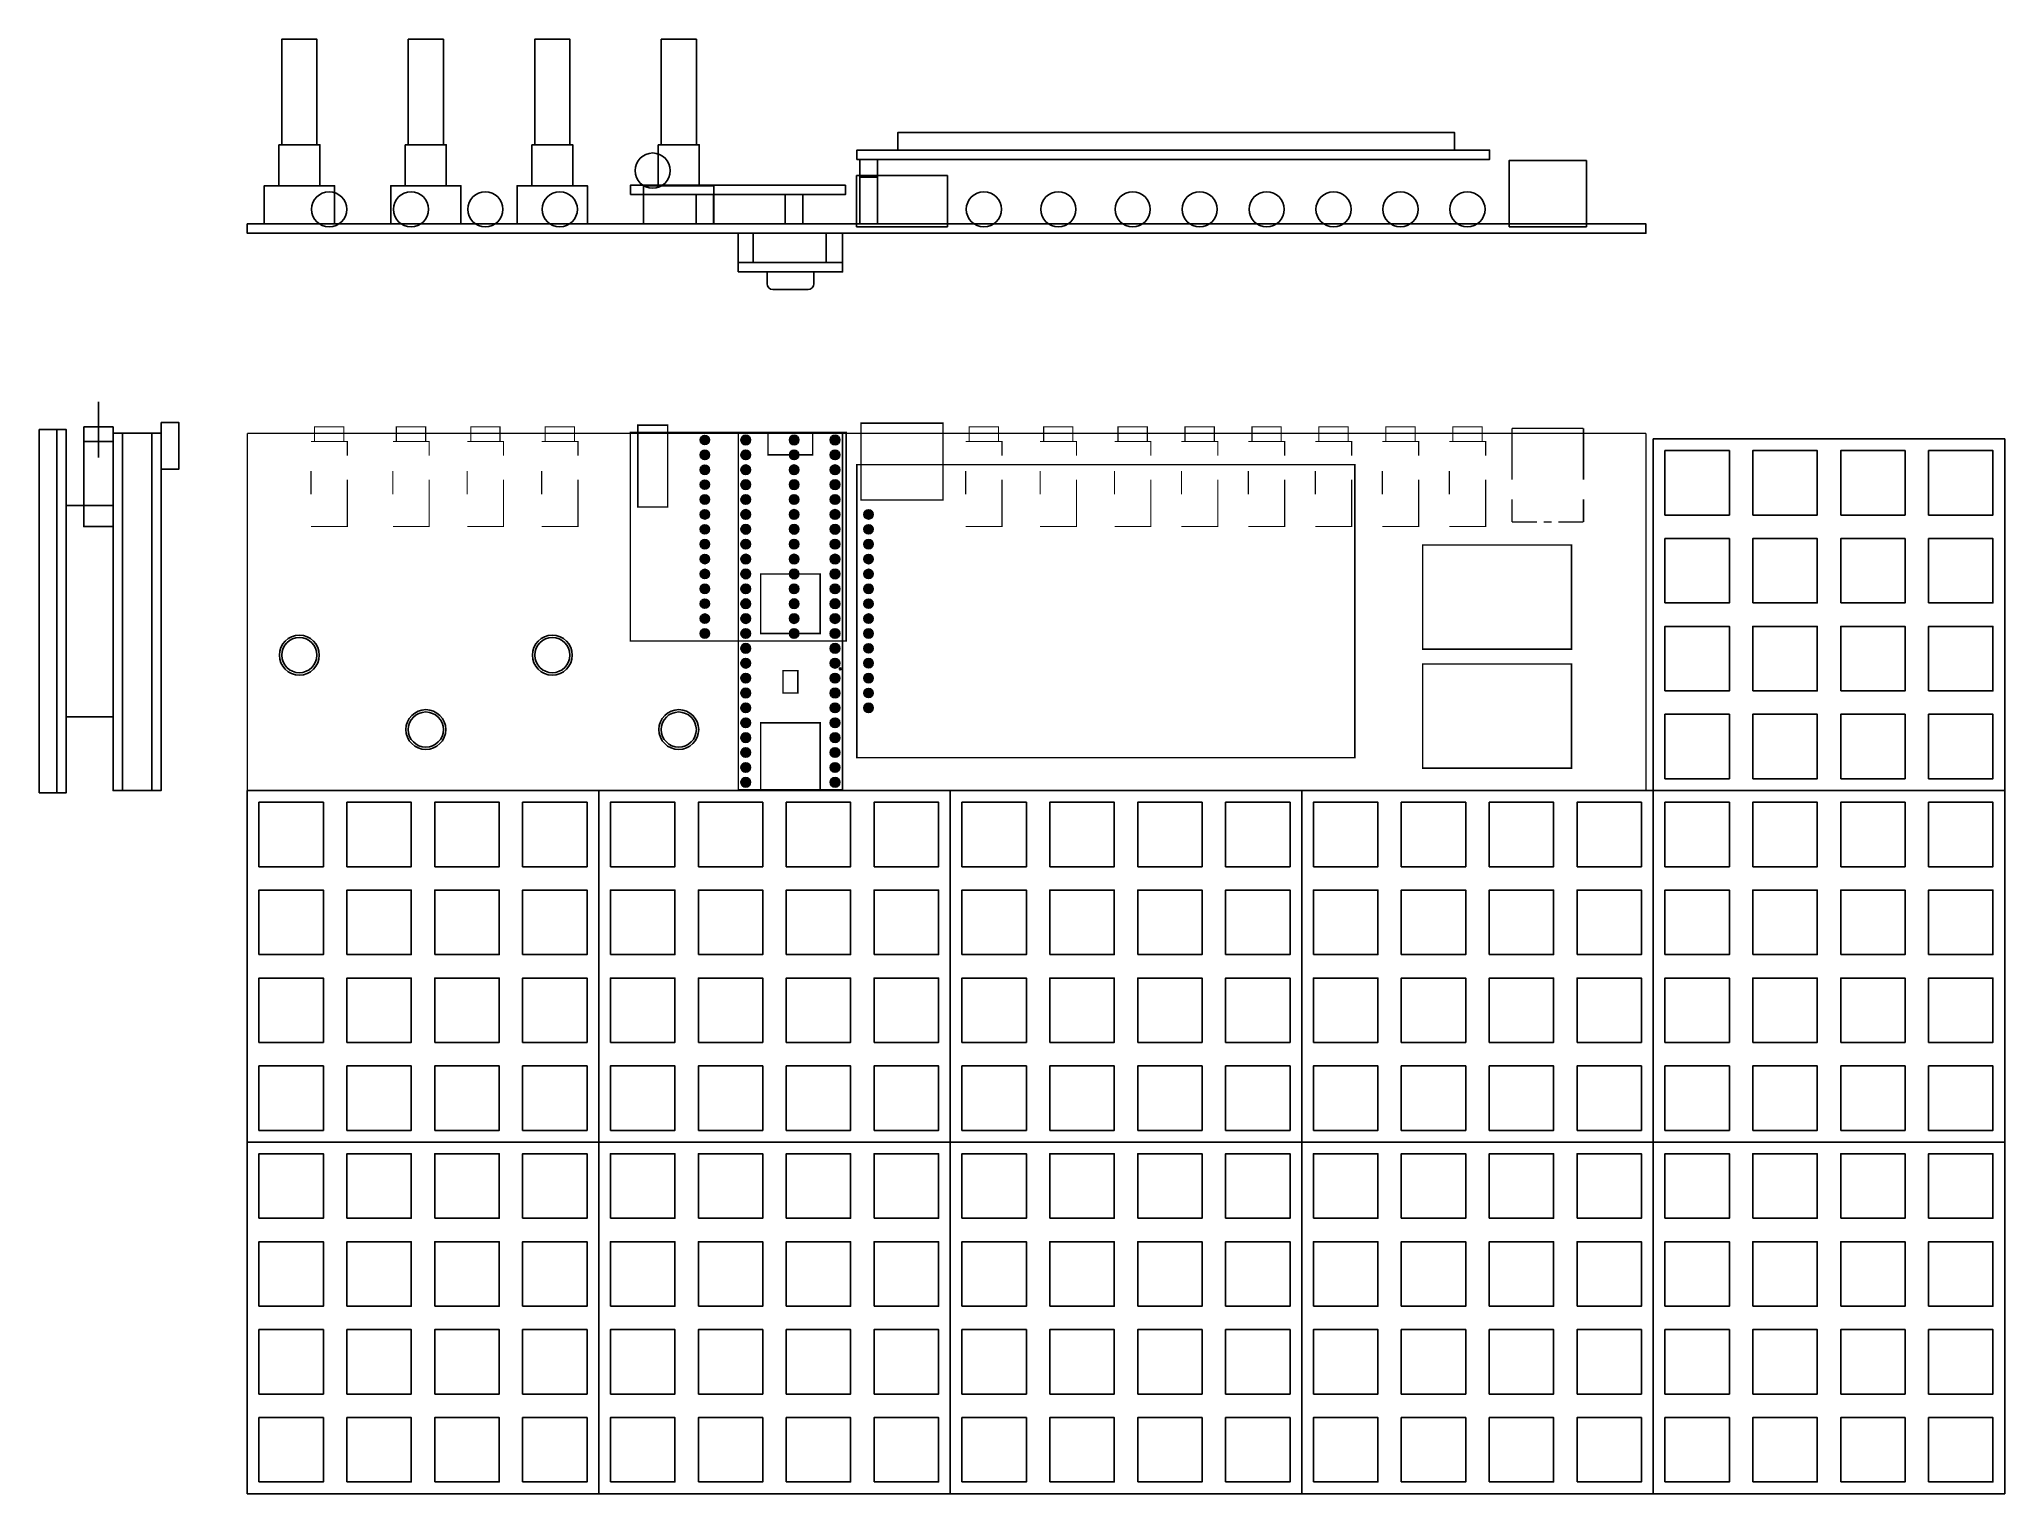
# Model space of a CAD drawing. Header units: millimetres. Extents: x -175 to 2286, y -1714 to 1134.
# Drawn here: x 576 to 911.5, y -344.2 to -96 of the extents above; entities that cross this region are included whole.
import ezdxf

# ---------------------------------------------------------------- set-up
doc = ezdxf.new("R2010")
doc.units = ezdxf.units.MM
for name, color, linetype, true_color in [('BoardOutLine', 6, 'Continuous', 0xff00ff), ('BottomSilkLayer', 7, 'Continuous', 0x66cc33), ('BottomSolderMaskLayer', 7, 'Continuous', 0xaa00ff), ('Hole', 7, 'Continuous', 0x222222), ('Multi-Layer', 7, 'Continuous', 0xc0c0c0), ('TopLayer', 1, 'Continuous', 0xff0000), ('TopSilkLayer', 7, 'Continuous', 0xffcc00), ('TopSolderMaskLayer', 7, 'Continuous', 0x800080)]:
    doc.layers.add(name, color=color, linetype=linetype, true_color=true_color)
doc.layers.add('header', color=190, linetype='Continuous')
doc.layers.add('pcb', color=104, linetype='Continuous')

msp = doc.modelspace()

# ---------------------------------------------------------------- hatches: boundary and pattern name
at = {"layer": 'BottomSolderMaskLayer'}
for points in [[(688.8404496884101, -164.3360597514082, 1), (690.4152528380164, -164.3360597514082, 1)], [(695.800063607638, -164.3363137519162, 1), (697.4256668588445, -164.3363137519162, 1)], [(704.0550801176709, -164.3360597514082, 1), (705.6806833688773, -164.3360597514082, 1)], [(711.040094087699, -164.3363137519162, 1), (712.6656973389055, -164.3363137519162, 1)], [(688.8404496884101, -166.8760648314184, 1), (690.4152528380164, -166.8760648314184, 1)], [(695.800063607638, -166.8763188319264, 1), (697.4256668588445, -166.8763188319264, 1)], [(704.0550801176709, -166.8760648314184, 1), (705.6806833688773, -166.8760648314184, 1)], [(711.040094087699, -166.8763188319264, 1), (712.6656973389055, -166.8763188319264, 1)], [(688.8404496884101, -169.4160699114285, 1), (690.4152528380164, -169.4160699114285, 1)], [(695.800063607638, -169.4163239119366, 1), (697.4256668588445, -169.4163239119366, 1)], [(704.0550801176709, -169.4160699114285, 1), (705.6806833688773, -169.4160699114285, 1)], [(711.040094087699, -169.4163239119366, 1), (712.6656973389055, -169.4163239119366, 1)], [(688.8404496884101, -171.9560749914386, 1), (690.4152528380164, -171.9560749914386, 1)], [(688.8404496884101, -174.4960800714489, 1), (690.4152528380164, -174.4960800714489, 1)], [(695.800063607638, -171.9563289919467, 1), (697.4256668588445, -171.9563289919467, 1)], [(695.800063607638, -174.4963340719569, 1), (697.4256668588445, -174.4963340719569, 1)], [(704.0550801176709, -171.9560749914386, 1), (705.6806833688773, -171.9560749914386, 1)], [(704.0550801176709, -174.4960800714489, 1), (705.6806833688773, -174.4960800714489, 1)], [(711.040094087699, -171.9563289919467, 1), (712.6656973389055, -171.9563289919467, 1)], [(711.040094087699, -174.4963340719569, 1), (712.6656973389055, -174.4963340719569, 1)], [(688.8404496884101, -177.036085151459, 1), (690.4152528380164, -177.036085151459, 1)], [(695.800063607638, -177.036339151967, 1), (697.4256668588445, -177.036339151967, 1)], [(704.0550801176709, -177.036085151459, 1), (705.6806833688773, -177.036085151459, 1)], [(711.040094087699, -177.036339151967, 1), (712.6656973389055, -177.036339151967, 1)], [(716.7932055939219, -177.036085151459, 1), (718.3680087435282, -177.036085151459, 1)], [(688.8404496884101, -179.5760902314692, 1), (690.4152528380164, -179.5760902314692, 1)], [(695.800063607638, -179.5763442319773, 1), (697.4256668588445, -179.5763442319773, 1)], [(704.0550801176709, -179.5760902314692, 1), (705.6806833688773, -179.5760902314692, 1)], [(711.040094087699, -179.5763442319773, 1), (712.6656973389055, -179.5763442319773, 1)], [(716.7932055939219, -179.5760902314692, 1), (718.3680087435282, -179.5760902314692, 1)], [(688.8404496884101, -182.1160953114793, 1), (690.4152528380164, -182.1160953114793, 1)], [(688.8404496884101, -184.6561003914895, 1), (690.4152528380164, -184.6561003914895, 1)], [(695.800063607638, -182.1163493119874, 1), (697.4256668588445, -182.1163493119874, 1)], [(695.800063607638, -184.6563543919975, 1), (697.4256668588445, -184.6563543919975, 1)], [(704.0550801176709, -182.1160953114793, 1), (705.6806833688773, -182.1160953114793, 1)], [(704.0550801176709, -184.6561003914895, 1), (705.6806833688773, -184.6561003914895, 1)], [(711.040094087699, -182.1163493119874, 1), (712.6656973389055, -182.1163493119874, 1)], [(711.040094087699, -184.6563543919975, 1), (712.6656973389055, -184.6563543919975, 1)], [(716.7932055939219, -182.1160953114793, 1), (718.3680087435282, -182.1160953114793, 1)], [(716.7932055939219, -184.6561003914895, 1), (718.3680087435282, -184.6561003914895, 1)], [(688.8404496884101, -187.1961054714997, 1), (690.4152528380164, -187.1961054714997, 1)], [(695.800063607638, -187.1963594720077, 1), (697.4256668588445, -187.1963594720077, 1)], [(704.0550801176709, -187.1961054714997, 1), (705.6806833688773, -187.1961054714997, 1)], [(711.040094087699, -187.1963594720077, 1), (712.6656973389055, -187.1963594720077, 1)], [(716.7932055939219, -187.1961054714997, 1), (718.3680087435282, -187.1961054714997, 1)], [(688.8404496884101, -189.7361105515098, 1), (690.4152528380164, -189.7361105515098, 1)], [(695.800063607638, -189.7363645520179, 1), (697.4256668588445, -189.7363645520179, 1)], [(704.0550801176709, -189.7361105515098, 1), (705.6806833688773, -189.7361105515098, 1)], [(711.040094087699, -189.7363645520179, 1), (712.6656973389055, -189.7363645520179, 1)], [(716.7932055939219, -189.7361105515098, 1), (718.3680087435282, -189.7361105515098, 1)], [(688.8404496884101, -192.2761156315199, 1), (690.4152528380164, -192.2761156315199, 1)], [(688.8404496884101, -194.8161207115301, 1), (690.4152528380164, -194.8161207115301, 1)], [(695.800063607638, -192.276369632028, 1), (697.4256668588445, -192.276369632028, 1)], [(695.800063607638, -194.8163747120382, 1), (697.4256668588445, -194.8163747120382, 1)], [(704.0550801176709, -192.2761156315199, 1), (705.6806833688773, -192.2761156315199, 1)], [(704.0550801176709, -194.8161207115301, 1), (705.6806833688773, -194.8161207115301, 1)], [(711.040094087699, -192.276369632028, 1), (712.6656973389055, -192.276369632028, 1)], [(711.040094087699, -194.8163747120382, 1), (712.6656973389055, -194.8163747120382, 1)], [(716.7932055939219, -192.2761156315199, 1), (718.3680087435282, -192.2761156315199, 1)], [(716.7932055939219, -194.8161207115301, 1), (718.3680087435282, -194.8161207115301, 1)], [(688.8404496884101, -197.3561257915403, 1), (690.4152528380164, -197.3561257915403, 1)], [(695.800063607638, -197.3563797920483, 1), (697.4256668588445, -197.3563797920483, 1)], [(704.0550801176709, -197.3561257915403, 1), (705.6806833688773, -197.3561257915403, 1)], [(711.040094087699, -197.3563797920483, 1), (712.6656973389055, -197.3563797920483, 1)], [(716.7932055939219, -197.3561257915403, 1), (718.3680087435282, -197.3561257915403, 1)], [(695.800063607638, -199.8963848720585, 1), (697.4256668588445, -199.8963848720585, 1)], [(711.040094087699, -199.8963848720585, 1), (712.6656973389055, -199.8963848720585, 1)], [(716.7932055939219, -199.8961308715504, 1), (718.3680087435282, -199.8961308715504, 1)], [(695.800063607638, -202.4363899520687, 1), (697.4256668588445, -202.4363899520687, 1)], [(695.800063607638, -204.9763950320788, 1), (697.4256668588445, -204.9763950320788, 1)], [(711.040094087699, -202.4363899520687, 1), (712.6656973389055, -202.4363899520687, 1)], [(711.040094087699, -204.9763950320788, 1), (712.6656973389055, -204.9763950320788, 1)], [(716.7932055939219, -202.4361359515606, 1), (718.3680087435282, -202.4361359515606, 1)], [(716.7932055939219, -204.9761410315707, 1), (718.3680087435282, -204.9761410315707, 1)], [(695.800063607638, -207.5164001120889, 1), (697.4256668588445, -207.5164001120889, 1)], [(711.040094087699, -207.5164001120889, 1), (712.6656973389055, -207.5164001120889, 1)], [(716.7932055939219, -207.516146111581, 1), (718.3680087435282, -207.516146111581, 1)], [(695.800063607638, -210.0564051920991, 1), (697.4256668588445, -210.0564051920991, 1)], [(711.040094087699, -210.0564051920991, 1), (712.6656973389055, -210.0564051920991, 1)], [(716.7932055939219, -210.0561511915911, 1), (718.3680087435282, -210.0561511915911, 1)], [(695.800063607638, -212.5964102721093, 1), (697.4256668588445, -212.5964102721093, 1)], [(695.800063607638, -215.1364153521195, 1), (697.4256668588445, -215.1364153521195, 1)], [(711.040094087699, -212.5964102721093, 1), (712.6656973389055, -212.5964102721093, 1)], [(711.040094087699, -215.1364153521195, 1), (712.6656973389055, -215.1364153521195, 1)], [(695.800063607638, -217.6764204321296, 1), (697.4256668588445, -217.6764204321296, 1)], [(711.040094087699, -217.6764204321296, 1), (712.6656973389055, -217.6764204321296, 1)], [(695.800063607638, -220.2164255121397, 1), (697.4256668588445, -220.2164255121397, 1)], [(711.040094087699, -220.2164255121397, 1), (712.6656973389055, -220.2164255121397, 1)], [(695.800063607638, -222.75643059215, 1), (697.4256668588445, -222.75643059215, 1)], [(711.040094087699, -222.75643059215, 1), (712.6656973389055, -222.75643059215, 1)]]:
    msp.add_hatch(color=256, dxfattribs=at).paths.add_polyline_path(points)
at = {"layer": 'Multi-Layer'}
for points in [[(688.8658497392103, -164.3360597514082, 1), (690.3898527872163, -164.3360597514082, 1)], [(695.8508637092382, -164.3363137519162, 1), (697.3748667572443, -164.3363137519162, 1)], [(704.1058802192711, -164.3360597514082, 1), (705.6298832672771, -164.3360597514082, 1)], [(711.0908941892992, -164.3363137519162, 1), (712.6148972373053, -164.3363137519162, 1)], [(688.8658497392103, -166.8760648314184, 1), (690.3898527872163, -166.8760648314184, 1)], [(695.8508637092382, -166.8763188319264, 1), (697.3748667572443, -166.8763188319264, 1)], [(704.1058802192711, -166.8760648314184, 1), (705.6298832672771, -166.8760648314184, 1)], [(711.0908941892992, -166.8763188319264, 1), (712.6148972373053, -166.8763188319264, 1)], [(688.8658497392103, -169.4160699114285, 1), (690.3898527872163, -169.4160699114285, 1)], [(695.8508637092382, -169.4163239119366, 1), (697.3748667572443, -169.4163239119366, 1)], [(704.1058802192711, -169.4160699114285, 1), (705.6298832672771, -169.4160699114285, 1)], [(711.0908941892992, -169.4163239119366, 1), (712.6148972373053, -169.4163239119366, 1)], [(688.8658497392103, -171.9560749914386, 1), (690.3898527872163, -171.9560749914386, 1)], [(688.8658497392103, -174.4960800714489, 1), (690.3898527872163, -174.4960800714489, 1)], [(695.8508637092382, -171.9563289919467, 1), (697.3748667572443, -171.9563289919467, 1)], [(695.8508637092382, -174.4963340719569, 1), (697.3748667572443, -174.4963340719569, 1)], [(704.1058802192711, -171.9560749914386, 1), (705.6298832672771, -171.9560749914386, 1)], [(704.1058802192711, -174.4960800714489, 1), (705.6298832672771, -174.4960800714489, 1)], [(711.0908941892992, -171.9563289919467, 1), (712.6148972373053, -171.9563289919467, 1)], [(711.0908941892992, -174.4963340719569, 1), (712.6148972373053, -174.4963340719569, 1)], [(688.8658497392103, -177.036085151459, 1), (690.3898527872163, -177.036085151459, 1)], [(695.8508637092382, -177.036339151967, 1), (697.3748667572443, -177.036339151967, 1)], [(704.1058802192711, -177.036085151459, 1), (705.6298832672771, -177.036085151459, 1)], [(711.0908941892992, -177.036339151967, 1), (712.6148972373053, -177.036339151967, 1)], [(716.8186056447221, -177.036085151459, 1), (718.3426086927282, -177.036085151459, 1)], [(688.8658497392103, -179.5760902314692, 1), (690.3898527872163, -179.5760902314692, 1)], [(695.8508637092382, -179.5763442319773, 1), (697.3748667572443, -179.5763442319773, 1)], [(704.1058802192711, -179.5760902314692, 1), (705.6298832672771, -179.5760902314692, 1)], [(711.0908941892992, -179.5763442319773, 1), (712.6148972373053, -179.5763442319773, 1)], [(716.8186056447221, -179.5760902314692, 1), (718.3426086927282, -179.5760902314692, 1)], [(688.8658497392103, -182.1160953114793, 1), (690.3898527872163, -182.1160953114793, 1)], [(688.8658497392103, -184.6561003914895, 1), (690.3898527872163, -184.6561003914895, 1)], [(695.8508637092382, -182.1163493119874, 1), (697.3748667572443, -182.1163493119874, 1)], [(695.8508637092382, -184.6563543919975, 1), (697.3748667572443, -184.6563543919975, 1)], [(704.1058802192711, -182.1160953114793, 1), (705.6298832672771, -182.1160953114793, 1)], [(704.1058802192711, -184.6561003914895, 1), (705.6298832672771, -184.6561003914895, 1)], [(711.0908941892992, -182.1163493119874, 1), (712.6148972373053, -182.1163493119874, 1)], [(711.0908941892992, -184.6563543919975, 1), (712.6148972373053, -184.6563543919975, 1)], [(716.8186056447221, -182.1160953114793, 1), (718.3426086927282, -182.1160953114793, 1)], [(716.8186056447221, -184.6561003914895, 1), (718.3426086927282, -184.6561003914895, 1)], [(688.8658497392103, -187.1961054714997, 1), (690.3898527872163, -187.1961054714997, 1)], [(695.8508637092382, -187.1963594720077, 1), (697.3748667572443, -187.1963594720077, 1)], [(704.1058802192711, -187.1961054714997, 1), (705.6298832672771, -187.1961054714997, 1)], [(711.0908941892992, -187.1963594720077, 1), (712.6148972373053, -187.1963594720077, 1)], [(716.8186056447221, -187.1961054714997, 1), (718.3426086927282, -187.1961054714997, 1)], [(688.8658497392103, -189.7361105515098, 1), (690.3898527872163, -189.7361105515098, 1)], [(695.8508637092382, -189.7363645520179, 1), (697.3748667572443, -189.7363645520179, 1)], [(704.1058802192711, -189.7361105515098, 1), (705.6298832672771, -189.7361105515098, 1)], [(711.0908941892992, -189.7363645520179, 1), (712.6148972373053, -189.7363645520179, 1)], [(716.8186056447221, -189.7361105515098, 1), (718.3426086927282, -189.7361105515098, 1)], [(688.8658497392103, -192.2761156315199, 1), (690.3898527872163, -192.2761156315199, 1)], [(688.8658497392103, -194.8161207115301, 1), (690.3898527872163, -194.8161207115301, 1)], [(695.8508637092382, -192.276369632028, 1), (697.3748667572443, -192.276369632028, 1)], [(695.8508637092382, -194.8163747120382, 1), (697.3748667572443, -194.8163747120382, 1)], [(704.1058802192711, -192.2761156315199, 1), (705.6298832672771, -192.2761156315199, 1)], [(704.1058802192711, -194.8161207115301, 1), (705.6298832672771, -194.8161207115301, 1)], [(711.0908941892992, -192.276369632028, 1), (712.6148972373053, -192.276369632028, 1)], [(711.0908941892992, -194.8163747120382, 1), (712.6148972373053, -194.8163747120382, 1)], [(716.8186056447221, -192.2761156315199, 1), (718.3426086927282, -192.2761156315199, 1)], [(716.8186056447221, -194.8161207115301, 1), (718.3426086927282, -194.8161207115301, 1)], [(688.8658497392103, -197.3561257915403, 1), (690.3898527872163, -197.3561257915403, 1)], [(695.8508637092382, -197.3563797920483, 1), (697.3748667572443, -197.3563797920483, 1)], [(704.1058802192711, -197.3561257915403, 1), (705.6298832672771, -197.3561257915403, 1)], [(711.0908941892992, -197.3563797920483, 1), (712.6148972373053, -197.3563797920483, 1)], [(716.8186056447221, -197.3561257915403, 1), (718.3426086927282, -197.3561257915403, 1)], [(695.8508637092382, -199.8963848720585, 1), (697.3748667572443, -199.8963848720585, 1)], [(711.0908941892992, -199.8963848720585, 1), (712.6148972373053, -199.8963848720585, 1)], [(716.8186056447221, -199.8961308715504, 1), (718.3426086927282, -199.8961308715504, 1)], [(695.8508637092382, -202.4363899520687, 1), (697.3748667572443, -202.4363899520687, 1)], [(695.8508637092382, -204.9763950320788, 1), (697.3748667572443, -204.9763950320788, 1)], [(711.0908941892992, -202.4363899520687, 1), (712.6148972373053, -202.4363899520687, 1)], [(711.0908941892992, -204.9763950320788, 1), (712.6148972373053, -204.9763950320788, 1)], [(716.8186056447221, -202.4361359515606, 1), (718.3426086927282, -202.4361359515606, 1)], [(716.8186056447221, -204.9761410315707, 1), (718.3426086927282, -204.9761410315707, 1)], [(695.8508637092382, -207.5164001120889, 1), (697.3748667572443, -207.5164001120889, 1)], [(711.0908941892992, -207.5164001120889, 1), (712.6148972373053, -207.5164001120889, 1)], [(716.8186056447221, -207.516146111581, 1), (718.3426086927282, -207.516146111581, 1)], [(695.8508637092382, -210.0564051920991, 1), (697.3748667572443, -210.0564051920991, 1)], [(711.0908941892992, -210.0564051920991, 1), (712.6148972373053, -210.0564051920991, 1)], [(716.8186056447221, -210.0561511915911, 1), (718.3426086927282, -210.0561511915911, 1)], [(695.8508637092382, -212.5964102721093, 1), (697.3748667572443, -212.5964102721093, 1)], [(695.8508637092382, -215.1364153521195, 1), (697.3748667572443, -215.1364153521195, 1)], [(711.0908941892992, -212.5964102721093, 1), (712.6148972373053, -212.5964102721093, 1)], [(711.0908941892992, -215.1364153521195, 1), (712.6148972373053, -215.1364153521195, 1)], [(695.8508637092382, -217.6764204321296, 1), (697.3748667572443, -217.6764204321296, 1)], [(711.0908941892992, -217.6764204321296, 1), (712.6148972373053, -217.6764204321296, 1)], [(695.8508637092382, -220.2164255121397, 1), (697.3748667572443, -220.2164255121397, 1)], [(711.0908941892992, -220.2164255121397, 1), (712.6148972373053, -220.2164255121397, 1)], [(695.8508637092382, -222.75643059215, 1), (697.3748667572443, -222.75643059215, 1)], [(711.0908941892992, -222.75643059215, 1), (712.6148972373053, -222.75643059215, 1)]]:
    msp.add_hatch(color=256, dxfattribs=at).paths.add_polyline_path(points)
at = {"layer": 'TopSolderMaskLayer'}
for points in [[(688.8404496884101, -164.3360597514082, 1), (690.4152528380164, -164.3360597514082, 1)], [(695.800063607638, -164.3363137519162, 1), (697.4256668588445, -164.3363137519162, 1)], [(704.0550801176709, -164.3360597514082, 1), (705.6806833688773, -164.3360597514082, 1)], [(711.040094087699, -164.3363137519162, 1), (712.6656973389055, -164.3363137519162, 1)], [(688.8404496884101, -166.8760648314184, 1), (690.4152528380164, -166.8760648314184, 1)], [(695.800063607638, -166.8763188319264, 1), (697.4256668588445, -166.8763188319264, 1)], [(704.0550801176709, -166.8760648314184, 1), (705.6806833688773, -166.8760648314184, 1)], [(711.040094087699, -166.8763188319264, 1), (712.6656973389055, -166.8763188319264, 1)], [(688.8404496884101, -169.4160699114285, 1), (690.4152528380164, -169.4160699114285, 1)], [(695.800063607638, -169.4163239119366, 1), (697.4256668588445, -169.4163239119366, 1)], [(704.0550801176709, -169.4160699114285, 1), (705.6806833688773, -169.4160699114285, 1)], [(711.040094087699, -169.4163239119366, 1), (712.6656973389055, -169.4163239119366, 1)], [(688.8404496884101, -171.9560749914386, 1), (690.4152528380164, -171.9560749914386, 1)], [(688.8404496884101, -174.4960800714489, 1), (690.4152528380164, -174.4960800714489, 1)], [(695.800063607638, -171.9563289919467, 1), (697.4256668588445, -171.9563289919467, 1)], [(695.800063607638, -174.4963340719569, 1), (697.4256668588445, -174.4963340719569, 1)], [(704.0550801176709, -171.9560749914386, 1), (705.6806833688773, -171.9560749914386, 1)], [(704.0550801176709, -174.4960800714489, 1), (705.6806833688773, -174.4960800714489, 1)], [(711.040094087699, -171.9563289919467, 1), (712.6656973389055, -171.9563289919467, 1)], [(711.040094087699, -174.4963340719569, 1), (712.6656973389055, -174.4963340719569, 1)], [(688.8404496884101, -177.036085151459, 1), (690.4152528380164, -177.036085151459, 1)], [(695.800063607638, -177.036339151967, 1), (697.4256668588445, -177.036339151967, 1)], [(704.0550801176709, -177.036085151459, 1), (705.6806833688773, -177.036085151459, 1)], [(711.040094087699, -177.036339151967, 1), (712.6656973389055, -177.036339151967, 1)], [(716.7932055939219, -177.036085151459, 1), (718.3680087435282, -177.036085151459, 1)], [(688.8404496884101, -179.5760902314692, 1), (690.4152528380164, -179.5760902314692, 1)], [(695.800063607638, -179.5763442319773, 1), (697.4256668588445, -179.5763442319773, 1)], [(704.0550801176709, -179.5760902314692, 1), (705.6806833688773, -179.5760902314692, 1)], [(711.040094087699, -179.5763442319773, 1), (712.6656973389055, -179.5763442319773, 1)], [(716.7932055939219, -179.5760902314692, 1), (718.3680087435282, -179.5760902314692, 1)], [(688.8404496884101, -182.1160953114793, 1), (690.4152528380164, -182.1160953114793, 1)], [(688.8404496884101, -184.6561003914895, 1), (690.4152528380164, -184.6561003914895, 1)], [(695.800063607638, -182.1163493119874, 1), (697.4256668588445, -182.1163493119874, 1)], [(695.800063607638, -184.6563543919975, 1), (697.4256668588445, -184.6563543919975, 1)], [(704.0550801176709, -182.1160953114793, 1), (705.6806833688773, -182.1160953114793, 1)], [(704.0550801176709, -184.6561003914895, 1), (705.6806833688773, -184.6561003914895, 1)], [(711.040094087699, -182.1163493119874, 1), (712.6656973389055, -182.1163493119874, 1)], [(711.040094087699, -184.6563543919975, 1), (712.6656973389055, -184.6563543919975, 1)], [(716.7932055939219, -182.1160953114793, 1), (718.3680087435282, -182.1160953114793, 1)], [(716.7932055939219, -184.6561003914895, 1), (718.3680087435282, -184.6561003914895, 1)], [(688.8404496884101, -187.1961054714997, 1), (690.4152528380164, -187.1961054714997, 1)], [(695.800063607638, -187.1963594720077, 1), (697.4256668588445, -187.1963594720077, 1)], [(704.0550801176709, -187.1961054714997, 1), (705.6806833688773, -187.1961054714997, 1)], [(711.040094087699, -187.1963594720077, 1), (712.6656973389055, -187.1963594720077, 1)], [(716.7932055939219, -187.1961054714997, 1), (718.3680087435282, -187.1961054714997, 1)], [(688.8404496884101, -189.7361105515098, 1), (690.4152528380164, -189.7361105515098, 1)], [(695.800063607638, -189.7363645520179, 1), (697.4256668588445, -189.7363645520179, 1)], [(704.0550801176709, -189.7361105515098, 1), (705.6806833688773, -189.7361105515098, 1)], [(711.040094087699, -189.7363645520179, 1), (712.6656973389055, -189.7363645520179, 1)], [(716.7932055939219, -189.7361105515098, 1), (718.3680087435282, -189.7361105515098, 1)], [(688.8404496884101, -192.2761156315199, 1), (690.4152528380164, -192.2761156315199, 1)], [(688.8404496884101, -194.8161207115301, 1), (690.4152528380164, -194.8161207115301, 1)], [(695.800063607638, -192.276369632028, 1), (697.4256668588445, -192.276369632028, 1)], [(695.800063607638, -194.8163747120382, 1), (697.4256668588445, -194.8163747120382, 1)], [(704.0550801176709, -192.2761156315199, 1), (705.6806833688773, -192.2761156315199, 1)], [(704.0550801176709, -194.8161207115301, 1), (705.6806833688773, -194.8161207115301, 1)], [(711.040094087699, -192.276369632028, 1), (712.6656973389055, -192.276369632028, 1)], [(711.040094087699, -194.8163747120382, 1), (712.6656973389055, -194.8163747120382, 1)], [(716.7932055939219, -192.2761156315199, 1), (718.3680087435282, -192.2761156315199, 1)], [(716.7932055939219, -194.8161207115301, 1), (718.3680087435282, -194.8161207115301, 1)], [(688.8404496884101, -197.3561257915403, 1), (690.4152528380164, -197.3561257915403, 1)], [(695.800063607638, -197.3563797920483, 1), (697.4256668588445, -197.3563797920483, 1)], [(704.0550801176709, -197.3561257915403, 1), (705.6806833688773, -197.3561257915403, 1)], [(711.040094087699, -197.3563797920483, 1), (712.6656973389055, -197.3563797920483, 1)], [(716.7932055939219, -197.3561257915403, 1), (718.3680087435282, -197.3561257915403, 1)], [(695.800063607638, -199.8963848720585, 1), (697.4256668588445, -199.8963848720585, 1)], [(711.040094087699, -199.8963848720585, 1), (712.6656973389055, -199.8963848720585, 1)], [(716.7932055939219, -199.8961308715504, 1), (718.3680087435282, -199.8961308715504, 1)], [(695.800063607638, -202.4363899520687, 1), (697.4256668588445, -202.4363899520687, 1)], [(695.800063607638, -204.9763950320788, 1), (697.4256668588445, -204.9763950320788, 1)], [(711.040094087699, -202.4363899520687, 1), (712.6656973389055, -202.4363899520687, 1)], [(711.040094087699, -204.9763950320788, 1), (712.6656973389055, -204.9763950320788, 1)], [(716.7932055939219, -202.4361359515606, 1), (718.3680087435282, -202.4361359515606, 1)], [(716.7932055939219, -204.9761410315707, 1), (718.3680087435282, -204.9761410315707, 1)], [(695.800063607638, -207.5164001120889, 1), (697.4256668588445, -207.5164001120889, 1)], [(711.040094087699, -207.5164001120889, 1), (712.6656973389055, -207.5164001120889, 1)], [(716.7932055939219, -207.516146111581, 1), (718.3680087435282, -207.516146111581, 1)], [(695.800063607638, -210.0564051920991, 1), (697.4256668588445, -210.0564051920991, 1)], [(711.040094087699, -210.0564051920991, 1), (712.6656973389055, -210.0564051920991, 1)], [(716.7932055939219, -210.0561511915911, 1), (718.3680087435282, -210.0561511915911, 1)], [(695.800063607638, -212.5964102721093, 1), (697.4256668588445, -212.5964102721093, 1)], [(695.800063607638, -215.1364153521195, 1), (697.4256668588445, -215.1364153521195, 1)], [(711.040094087699, -212.5964102721093, 1), (712.6656973389055, -212.5964102721093, 1)], [(711.040094087699, -215.1364153521195, 1), (712.6656973389055, -215.1364153521195, 1)], [(695.800063607638, -217.6764204321296, 1), (697.4256668588445, -217.6764204321296, 1)], [(711.040094087699, -217.6764204321296, 1), (712.6656973389055, -217.6764204321296, 1)], [(695.800063607638, -220.2164255121397, 1), (697.4256668588445, -220.2164255121397, 1)], [(711.040094087699, -220.2164255121397, 1), (712.6656973389055, -220.2164255121397, 1)], [(695.800063607638, -222.75643059215, 1), (697.4256668588445, -222.75643059215, 1)], [(711.040094087699, -222.75643059215, 1), (712.6656973389055, -222.75643059215, 1)]]:
    msp.add_hatch(color=256, dxfattribs=at).paths.add_polyline_path(points)

# ---------------------------------------------------------------- linework, layer by layer
msp.add_line((586.1215507094821, -157.8392480870908), (586.1215507094821, -167.3318512334542))
for points in [[(617.4127128329363, -113.9595454588746), (623.4127128329363, -113.9595454588746), (623.4127128329363, -95.9595454588746), (617.4127128329363, -95.9595454588746)], [(639.0027560130228, -113.9595454588746), (645.0027560130228, -113.9595454588746), (645.0027560130228, -95.9595454588746), (639.0027560130228, -95.9595454588746)], [(660.592799193109, -113.9595454588746), (666.592799193109, -113.9595454588746), (666.592799193109, -95.9595454588746), (660.592799193109, -95.9595454588746)], [(682.1828423731955, -113.9595454588746), (688.1828423731955, -113.9595454588746), (688.1828423731955, -95.95954545887459), (682.1828423731955, -95.95954545887459)], [(616.9127128329363, -113.9595454588746), (623.9127128329363, -113.9595454588746), (623.9127128329363, -120.9595454588746), (616.9127128329363, -120.9595454588746)], [(638.5027560130228, -113.9595454588746), (645.5027560130228, -113.9595454588746), (645.5027560130228, -120.9595454588746), (638.5027560130228, -120.9595454588746)], [(660.092799193109, -113.9595454588746), (667.092799193109, -113.9595454588746), (667.092799193109, -120.9595454588746), (660.092799193109, -120.9595454588746)], [(681.6828423731955, -113.9595454588746), (688.6828423731955, -113.9595454588746), (688.6828423731955, -120.9595454588746), (681.6828423731955, -120.9595454588746)], [(722.580632568776, -114.8595454588746), (817.580632568776, -114.8595454588746), (817.580632568776, -111.8595454588746), (722.580632568776, -111.8595454588746)], [(826.9188088451284, -127.9595454588746), (840.1188088451283, -127.9595454588746), (840.1188088451283, -116.6595454588746), (826.9188088451284, -116.6595454588746)], [(731.0327661730431, -119.2195454588746), (731.0327661730431, -127.9595454588746), (715.5327661730431, -127.9595454588746), (715.5327661730431, -119.2195454588746)], [(614.4127128329363, -127.4595454588746), (626.4127128329363, -127.4595454588746), (626.4127128329363, -120.9595454588746), (614.4127128329363, -120.9595454588746)], [(636.0027560130228, -127.4595454588746), (648.0027560130228, -127.4595454588746), (648.0027560130228, -120.9595454588746), (636.0027560130228, -120.9595454588746)], [(657.592799193109, -127.4595454588746), (669.592799193109, -127.4595454588746), (669.592799193109, -120.9595454588746), (657.592799193109, -120.9595454588746)], [(679.1828423731955, -127.4595454588746), (691.1828423731955, -127.4595454588746), (691.1828423731955, -120.9595454588746), (679.1828423731955, -120.9595454588746)], [(579.0215507094821, -224.5461689716266), (579.0215507094821, -162.5461689716266), (576.0215507094821, -162.5461689716266), (576.0215507094821, -224.5461689716266)], [(583.6215507094823, -162.1032682858253), (588.6215507094821, -162.1032682858253), (588.6215507094821, -164.6031412855713), (583.6215507094823, -164.6031412855713)], [(596.8215507094822, -161.3343042174113), (599.8215507094822, -161.3343042174113), (599.8215507094822, -169.3343042174113), (596.8215507094822, -169.3343042174113)], [(851.5228220531548, -224.1531793856475), (911.5228220531548, -224.1531793856475), (911.5228220531548, -164.1531793856475), (851.5228220531548, -164.1531793856475)], [(583.6215507094823, -164.6031412855713), (588.6215507094821, -164.6031412855713), (588.6215507094821, -179.1032682858253), (583.6215507094823, -179.1032682858253)], [(853.5228220531549, -177.1531793856475), (864.5228220531549, -177.1531793856475), (864.5228220531549, -166.1531793856475), (853.5228220531549, -166.1531793856475)], [(868.5228220531549, -177.1531793856475), (879.5228220531549, -177.1531793856475), (879.5228220531549, -166.1531793856475), (868.5228220531549, -166.1531793856475)], [(883.5228220531549, -177.1531793856475), (894.5228220531549, -177.1531793856475), (894.5228220531549, -166.1531793856475), (883.5228220531549, -166.1531793856475)], [(898.5228220531549, -177.1531793856475), (909.5228220531549, -177.1531793856475), (909.5228220531549, -166.1531793856475), (898.5228220531549, -166.1531793856475)], [(853.5228220531549, -192.1531793856478), (864.5228220531549, -192.1531793856478), (864.5228220531549, -181.1531793856475), (853.5228220531549, -181.1531793856475)], [(868.5228220531549, -192.1531793856478), (879.5228220531549, -192.1531793856478), (879.5228220531549, -181.1531793856475), (868.5228220531549, -181.1531793856475)], [(883.5228220531549, -192.1531793856478), (894.5228220531549, -192.1531793856478), (894.5228220531549, -181.1531793856475), (883.5228220531549, -181.1531793856475)], [(898.5228220531549, -192.1531793856478), (909.5228220531549, -192.1531793856478), (909.5228220531549, -181.1531793856475), (898.5228220531549, -181.1531793856475)], [(853.5228220531549, -207.1531793856475), (864.5228220531549, -207.1531793856475), (864.5228220531549, -196.1531793856475), (853.5228220531549, -196.1531793856475)], [(868.5228220531549, -207.1531793856475), (879.5228220531549, -207.1531793856475), (879.5228220531549, -196.1531793856475), (868.5228220531549, -196.1531793856475)], [(883.5228220531549, -207.1531793856475), (894.5228220531549, -207.1531793856475), (894.5228220531549, -196.1531793856475), (883.5228220531549, -196.1531793856475)], [(898.5228220531549, -207.1531793856475), (909.5228220531549, -207.1531793856475), (909.5228220531549, -196.1531793856475), (898.5228220531549, -196.1531793856475)], [(853.5228220531549, -222.1531793856475), (864.5228220531549, -222.1531793856475), (864.5228220531549, -211.1531793856475), (853.5228220531549, -211.1531793856475)], [(868.5228220531549, -222.1531793856475), (879.5228220531549, -222.1531793856475), (879.5228220531549, -211.1531793856475), (868.5228220531549, -211.1531793856475)], [(883.5228220531549, -222.1531793856475), (894.5228220531549, -222.1531793856475), (894.5228220531549, -211.1531793856475), (883.5228220531549, -211.1531793856475)], [(898.5228220531549, -222.1531793856475), (909.5228220531549, -222.1531793856475), (909.5228220531549, -211.1531793856475), (898.5228220531549, -211.1531793856475)], [(611.5228220531548, -284.1531793856475), (671.5228220531548, -284.1531793856475), (671.5228220531548, -224.1531793856475), (611.5228220531548, -224.1531793856475)], [(671.5228220531548, -284.1531793856475), (731.5228220531548, -284.1531793856475), (731.5228220531548, -224.1531793856475), (671.5228220531548, -224.1531793856475)], [(731.5228220531548, -284.1531793856475), (791.5228220531548, -284.1531793856475), (791.5228220531548, -224.1531793856475), (731.5228220531548, -224.1531793856475)], [(791.5228220531548, -284.1531793856475), (851.5228220531548, -284.1531793856475), (851.5228220531548, -224.1531793856475), (791.5228220531548, -224.1531793856475)], [(851.5228220531548, -284.1531793856475), (911.5228220531548, -284.1531793856475), (911.5228220531548, -224.1531793856475), (851.5228220531548, -224.1531793856475)], [(613.5228220531548, -237.1531793856475), (624.5228220531548, -237.1531793856475), (624.5228220531548, -226.1531793856475), (613.5228220531548, -226.1531793856475)], [(628.5228220531548, -237.1531793856475), (639.5228220531548, -237.1531793856475), (639.5228220531548, -226.1531793856475), (628.5228220531548, -226.1531793856475)], [(643.5228220531548, -237.1531793856475), (654.5228220531548, -237.1531793856475), (654.5228220531548, -226.1531793856475), (643.5228220531548, -226.1531793856475)], [(658.5228220531548, -237.1531793856475), (669.5228220531548, -237.1531793856475), (669.5228220531548, -226.1531793856475), (658.5228220531548, -226.1531793856475)], [(673.5228220531548, -237.1531793856475), (684.5228220531548, -237.1531793856475), (684.5228220531548, -226.1531793856475), (673.5228220531548, -226.1531793856475)], [(688.5228220531548, -237.1531793856475), (699.5228220531548, -237.1531793856475), (699.5228220531548, -226.1531793856475), (688.5228220531548, -226.1531793856475)], [(703.5228220531548, -237.1531793856475), (714.5228220531548, -237.1531793856475), (714.5228220531548, -226.1531793856475), (703.5228220531548, -226.1531793856475)], [(718.5228220531548, -237.1531793856475), (729.5228220531548, -237.1531793856475), (729.5228220531548, -226.1531793856475), (718.5228220531548, -226.1531793856475)], [(733.5228220531546, -237.1531793856475), (744.5228220531548, -237.1531793856475), (744.5228220531548, -226.1531793856475), (733.5228220531546, -226.1531793856475)], [(748.5228220531548, -237.1531793856475), (759.5228220531546, -237.1531793856475), (759.5228220531546, -226.1531793856475), (748.5228220531548, -226.1531793856475)], [(763.5228220531548, -237.1531793856475), (774.5228220531548, -237.1531793856475), (774.5228220531548, -226.1531793856475), (763.5228220531548, -226.1531793856475)], [(778.5228220531548, -237.1531793856475), (789.5228220531548, -237.1531793856475), (789.5228220531548, -226.1531793856475), (778.5228220531548, -226.1531793856475)], [(793.5228220531548, -237.1531793856475), (804.5228220531548, -237.1531793856475), (804.5228220531548, -226.1531793856475), (793.5228220531548, -226.1531793856475)], [(808.5228220531548, -237.1531793856475), (819.5228220531548, -237.1531793856475), (819.5228220531548, -226.1531793856475), (808.5228220531548, -226.1531793856475)], [(823.5228220531548, -237.1531793856475), (834.5228220531549, -237.1531793856475), (834.5228220531549, -226.1531793856475), (823.5228220531548, -226.1531793856475)], [(838.5228220531549, -237.1531793856475), (849.5228220531549, -237.1531793856475), (849.5228220531549, -226.1531793856475), (838.5228220531549, -226.1531793856475)], [(853.5228220531549, -237.1531793856475), (864.5228220531549, -237.1531793856475), (864.5228220531549, -226.1531793856475), (853.5228220531549, -226.1531793856475)], [(868.5228220531549, -237.1531793856475), (879.5228220531549, -237.1531793856475), (879.5228220531549, -226.1531793856475), (868.5228220531549, -226.1531793856475)], [(883.5228220531549, -237.1531793856475), (894.5228220531549, -237.1531793856475), (894.5228220531549, -226.1531793856475), (883.5228220531549, -226.1531793856475)], [(898.5228220531549, -237.1531793856475), (909.5228220531549, -237.1531793856475), (909.5228220531549, -226.1531793856475), (898.5228220531549, -226.1531793856475)], [(613.5228220531548, -252.1531793856475), (624.5228220531548, -252.1531793856475), (624.5228220531548, -241.1531793856475), (613.5228220531548, -241.1531793856475)], [(628.5228220531548, -252.1531793856475), (639.5228220531548, -252.1531793856475), (639.5228220531548, -241.1531793856475), (628.5228220531548, -241.1531793856475)], [(643.5228220531548, -252.1531793856475), (654.5228220531548, -252.1531793856475), (654.5228220531548, -241.1531793856475), (643.5228220531548, -241.1531793856475)], [(658.5228220531548, -252.1531793856475), (669.5228220531548, -252.1531793856475), (669.5228220531548, -241.1531793856475), (658.5228220531548, -241.1531793856475)], [(673.5228220531548, -252.1531793856475), (684.5228220531548, -252.1531793856475), (684.5228220531548, -241.1531793856475), (673.5228220531548, -241.1531793856475)], [(688.5228220531548, -252.1531793856475), (699.5228220531548, -252.1531793856475), (699.5228220531548, -241.1531793856475), (688.5228220531548, -241.1531793856475)], [(703.5228220531548, -252.1531793856475), (714.5228220531548, -252.1531793856475), (714.5228220531548, -241.1531793856475), (703.5228220531548, -241.1531793856475)], [(718.5228220531548, -252.1531793856475), (729.5228220531548, -252.1531793856475), (729.5228220531548, -241.1531793856475), (718.5228220531548, -241.1531793856475)], [(733.5228220531546, -252.1531793856475), (744.5228220531548, -252.1531793856475), (744.5228220531548, -241.1531793856475), (733.5228220531546, -241.1531793856475)], [(748.5228220531548, -252.1531793856475), (759.5228220531546, -252.1531793856475), (759.5228220531546, -241.1531793856475), (748.5228220531548, -241.1531793856475)], [(763.5228220531548, -252.1531793856475), (774.5228220531548, -252.1531793856475), (774.5228220531548, -241.1531793856475), (763.5228220531548, -241.1531793856475)], [(778.5228220531548, -252.1531793856475), (789.5228220531548, -252.1531793856475), (789.5228220531548, -241.1531793856475), (778.5228220531548, -241.1531793856475)], [(793.5228220531548, -252.1531793856475), (804.5228220531548, -252.1531793856475), (804.5228220531548, -241.1531793856475), (793.5228220531548, -241.1531793856475)], [(808.5228220531548, -252.1531793856475), (819.5228220531548, -252.1531793856475), (819.5228220531548, -241.1531793856475), (808.5228220531548, -241.1531793856475)], [(823.5228220531548, -252.1531793856475), (834.5228220531549, -252.1531793856475), (834.5228220531549, -241.1531793856475), (823.5228220531548, -241.1531793856475)], [(838.5228220531549, -252.1531793856475), (849.5228220531549, -252.1531793856475), (849.5228220531549, -241.1531793856475), (838.5228220531549, -241.1531793856475)], [(853.5228220531549, -252.1531793856475), (864.5228220531549, -252.1531793856475), (864.5228220531549, -241.1531793856475), (853.5228220531549, -241.1531793856475)], [(868.5228220531549, -252.1531793856475), (879.5228220531549, -252.1531793856475), (879.5228220531549, -241.1531793856475), (868.5228220531549, -241.1531793856475)], [(883.5228220531549, -252.1531793856475), (894.5228220531549, -252.1531793856475), (894.5228220531549, -241.1531793856475), (883.5228220531549, -241.1531793856475)], [(898.5228220531549, -252.1531793856475), (909.5228220531549, -252.1531793856475), (909.5228220531549, -241.1531793856475), (898.5228220531549, -241.1531793856475)], [(613.5228220531548, -267.1531793856474), (624.5228220531548, -267.1531793856474), (624.5228220531548, -256.1531793856475), (613.5228220531548, -256.1531793856475)], [(628.5228220531548, -267.1531793856474), (639.5228220531548, -267.1531793856474), (639.5228220531548, -256.1531793856475), (628.5228220531548, -256.1531793856475)], [(643.5228220531548, -267.1531793856474), (654.5228220531548, -267.1531793856474), (654.5228220531548, -256.1531793856475), (643.5228220531548, -256.1531793856475)], [(658.5228220531548, -267.1531793856474), (669.5228220531548, -267.1531793856474), (669.5228220531548, -256.1531793856475), (658.5228220531548, -256.1531793856475)], [(673.5228220531548, -267.1531793856474), (684.5228220531548, -267.1531793856474), (684.5228220531548, -256.1531793856475), (673.5228220531548, -256.1531793856475)], [(688.5228220531548, -267.1531793856474), (699.5228220531548, -267.1531793856474), (699.5228220531548, -256.1531793856475), (688.5228220531548, -256.1531793856475)], [(703.5228220531548, -267.1531793856474), (714.5228220531548, -267.1531793856474), (714.5228220531548, -256.1531793856475), (703.5228220531548, -256.1531793856475)], [(718.5228220531548, -267.1531793856474), (729.5228220531548, -267.1531793856474), (729.5228220531548, -256.1531793856475), (718.5228220531548, -256.1531793856475)], [(733.5228220531546, -267.1531793856474), (744.5228220531548, -267.1531793856474), (744.5228220531548, -256.1531793856475), (733.5228220531546, -256.1531793856475)], [(748.5228220531548, -267.1531793856474), (759.5228220531546, -267.1531793856474), (759.5228220531546, -256.1531793856475), (748.5228220531548, -256.1531793856475)], [(763.5228220531548, -267.1531793856474), (774.5228220531548, -267.1531793856474), (774.5228220531548, -256.1531793856475), (763.5228220531548, -256.1531793856475)], [(778.5228220531548, -267.1531793856474), (789.5228220531548, -267.1531793856474), (789.5228220531548, -256.1531793856475), (778.5228220531548, -256.1531793856475)], [(793.5228220531548, -267.1531793856474), (804.5228220531548, -267.1531793856474), (804.5228220531548, -256.1531793856475), (793.5228220531548, -256.1531793856475)], [(808.5228220531548, -267.1531793856474), (819.5228220531548, -267.1531793856474), (819.5228220531548, -256.1531793856475), (808.5228220531548, -256.1531793856475)], [(823.5228220531548, -267.1531793856474), (834.5228220531549, -267.1531793856474), (834.5228220531549, -256.1531793856475), (823.5228220531548, -256.1531793856475)], [(838.5228220531549, -267.1531793856474), (849.5228220531549, -267.1531793856474), (849.5228220531549, -256.1531793856475), (838.5228220531549, -256.1531793856475)], [(853.5228220531549, -267.1531793856474), (864.5228220531549, -267.1531793856474), (864.5228220531549, -256.1531793856475), (853.5228220531549, -256.1531793856475)], [(868.5228220531549, -267.1531793856474), (879.5228220531549, -267.1531793856474), (879.5228220531549, -256.1531793856475), (868.5228220531549, -256.1531793856475)], [(883.5228220531549, -267.1531793856474), (894.5228220531549, -267.1531793856474), (894.5228220531549, -256.1531793856475), (883.5228220531549, -256.1531793856475)], [(898.5228220531549, -267.1531793856474), (909.5228220531549, -267.1531793856474), (909.5228220531549, -256.1531793856475), (898.5228220531549, -256.1531793856475)], [(613.5228220531548, -282.1531793856474), (624.5228220531548, -282.1531793856474), (624.5228220531548, -271.1531793856474), (613.5228220531548, -271.1531793856474)], [(628.5228220531548, -282.1531793856474), (639.5228220531548, -282.1531793856474), (639.5228220531548, -271.1531793856474), (628.5228220531548, -271.1531793856474)], [(643.5228220531548, -282.1531793856474), (654.5228220531548, -282.1531793856474), (654.5228220531548, -271.1531793856474), (643.5228220531548, -271.1531793856474)], [(658.5228220531548, -282.1531793856474), (669.5228220531548, -282.1531793856474), (669.5228220531548, -271.1531793856474), (658.5228220531548, -271.1531793856474)], [(673.5228220531548, -282.1531793856474), (684.5228220531548, -282.1531793856474), (684.5228220531548, -271.1531793856474), (673.5228220531548, -271.1531793856474)], [(688.5228220531548, -282.1531793856474), (699.5228220531548, -282.1531793856474), (699.5228220531548, -271.1531793856474), (688.5228220531548, -271.1531793856474)], [(703.5228220531548, -282.1531793856474), (714.5228220531548, -282.1531793856474), (714.5228220531548, -271.1531793856474), (703.5228220531548, -271.1531793856474)], [(718.5228220531548, -282.1531793856474), (729.5228220531548, -282.1531793856474), (729.5228220531548, -271.1531793856474), (718.5228220531548, -271.1531793856474)], [(733.5228220531546, -282.1531793856474), (744.5228220531548, -282.1531793856474), (744.5228220531548, -271.1531793856474), (733.5228220531546, -271.1531793856474)], [(748.5228220531548, -282.1531793856474), (759.5228220531546, -282.1531793856474), (759.5228220531546, -271.1531793856474), (748.5228220531548, -271.1531793856474)], [(763.5228220531548, -282.1531793856474), (774.5228220531548, -282.1531793856474), (774.5228220531548, -271.1531793856474), (763.5228220531548, -271.1531793856474)], [(778.5228220531548, -282.1531793856474), (789.5228220531548, -282.1531793856474), (789.5228220531548, -271.1531793856474), (778.5228220531548, -271.1531793856474)], [(793.5228220531548, -282.1531793856474), (804.5228220531548, -282.1531793856474), (804.5228220531548, -271.1531793856474), (793.5228220531548, -271.1531793856474)], [(808.5228220531548, -282.1531793856474), (819.5228220531548, -282.1531793856474), (819.5228220531548, -271.1531793856474), (808.5228220531548, -271.1531793856474)], [(823.5228220531548, -282.1531793856474), (834.5228220531549, -282.1531793856474), (834.5228220531549, -271.1531793856474), (823.5228220531548, -271.1531793856474)], [(838.5228220531549, -282.1531793856474), (849.5228220531549, -282.1531793856474), (849.5228220531549, -271.1531793856474), (838.5228220531549, -271.1531793856474)], [(853.5228220531549, -282.1531793856474), (864.5228220531549, -282.1531793856474), (864.5228220531549, -271.1531793856474), (853.5228220531549, -271.1531793856474)], [(868.5228220531549, -282.1531793856474), (879.5228220531549, -282.1531793856474), (879.5228220531549, -271.1531793856474), (868.5228220531549, -271.1531793856474)], [(883.5228220531549, -282.1531793856474), (894.5228220531549, -282.1531793856474), (894.5228220531549, -271.1531793856474), (883.5228220531549, -271.1531793856474)], [(898.5228220531549, -282.1531793856474), (909.5228220531549, -282.1531793856474), (909.5228220531549, -271.1531793856474), (898.5228220531549, -271.1531793856474)], [(611.5228220531548, -344.1531793856475), (671.5228220531548, -344.1531793856475), (671.5228220531548, -284.1531793856475), (611.5228220531548, -284.1531793856475)], [(671.5228220531548, -344.1531793856475), (731.5228220531548, -344.1531793856475), (731.5228220531548, -284.1531793856475), (671.5228220531548, -284.1531793856475)], [(731.5228220531548, -344.1531793856475), (791.5228220531548, -344.1531793856475), (791.5228220531548, -284.1531793856475), (731.5228220531548, -284.1531793856475)], [(791.5228220531548, -344.1531793856475), (851.5228220531548, -344.1531793856475), (851.5228220531548, -284.1531793856475), (791.5228220531548, -284.1531793856475)], [(851.5228220531548, -344.1531793856475), (911.5228220531548, -344.1531793856475), (911.5228220531548, -284.1531793856475), (851.5228220531548, -284.1531793856475)], [(613.5228220531548, -297.1531793856474), (624.5228220531548, -297.1531793856474), (624.5228220531548, -286.1531793856474), (613.5228220531548, -286.1531793856474)], [(628.5228220531548, -297.1531793856474), (639.5228220531548, -297.1531793856474), (639.5228220531548, -286.1531793856474), (628.5228220531548, -286.1531793856474)], [(643.5228220531548, -297.1531793856474), (654.5228220531548, -297.1531793856474), (654.5228220531548, -286.1531793856474), (643.5228220531548, -286.1531793856474)], [(658.5228220531548, -297.1531793856474), (669.5228220531548, -297.1531793856474), (669.5228220531548, -286.1531793856474), (658.5228220531548, -286.1531793856474)], [(673.5228220531548, -297.1531793856474), (684.5228220531548, -297.1531793856474), (684.5228220531548, -286.1531793856474), (673.5228220531548, -286.1531793856474)], [(688.5228220531548, -297.1531793856474), (699.5228220531548, -297.1531793856474), (699.5228220531548, -286.1531793856474), (688.5228220531548, -286.1531793856474)], [(703.5228220531548, -297.1531793856474), (714.5228220531548, -297.1531793856474), (714.5228220531548, -286.1531793856474), (703.5228220531548, -286.1531793856474)], [(718.5228220531548, -297.1531793856474), (729.5228220531548, -297.1531793856474), (729.5228220531548, -286.1531793856474), (718.5228220531548, -286.1531793856474)], [(733.5228220531546, -297.1531793856474), (744.5228220531548, -297.1531793856474), (744.5228220531548, -286.1531793856474), (733.5228220531546, -286.1531793856474)], [(748.5228220531548, -297.1531793856474), (759.5228220531546, -297.1531793856474), (759.5228220531546, -286.1531793856474), (748.5228220531548, -286.1531793856474)], [(763.5228220531548, -297.1531793856474), (774.5228220531548, -297.1531793856474), (774.5228220531548, -286.1531793856474), (763.5228220531548, -286.1531793856474)], [(778.5228220531548, -297.1531793856474), (789.5228220531548, -297.1531793856474), (789.5228220531548, -286.1531793856474), (778.5228220531548, -286.1531793856474)], [(793.5228220531548, -297.1531793856474), (804.5228220531548, -297.1531793856474), (804.5228220531548, -286.1531793856474), (793.5228220531548, -286.1531793856474)], [(808.5228220531548, -297.1531793856474), (819.5228220531548, -297.1531793856474), (819.5228220531548, -286.1531793856474), (808.5228220531548, -286.1531793856474)], [(823.5228220531548, -297.1531793856474), (834.5228220531549, -297.1531793856474), (834.5228220531549, -286.1531793856474), (823.5228220531548, -286.1531793856474)], [(838.5228220531549, -297.1531793856474), (849.5228220531549, -297.1531793856474), (849.5228220531549, -286.1531793856474), (838.5228220531549, -286.1531793856474)], [(853.5228220531549, -297.1531793856474), (864.5228220531549, -297.1531793856474), (864.5228220531549, -286.1531793856474), (853.5228220531549, -286.1531793856474)], [(868.5228220531549, -297.1531793856474), (879.5228220531549, -297.1531793856474), (879.5228220531549, -286.1531793856474), (868.5228220531549, -286.1531793856474)], [(883.5228220531549, -297.1531793856474), (894.5228220531549, -297.1531793856474), (894.5228220531549, -286.1531793856474), (883.5228220531549, -286.1531793856474)], [(898.5228220531549, -297.1531793856474), (909.5228220531549, -297.1531793856474), (909.5228220531549, -286.1531793856474), (898.5228220531549, -286.1531793856474)], [(613.5228220531548, -312.1531793856474), (624.5228220531548, -312.1531793856474), (624.5228220531548, -301.1531793856474), (613.5228220531548, -301.1531793856474)], [(628.5228220531548, -312.1531793856474), (639.5228220531548, -312.1531793856474), (639.5228220531548, -301.1531793856474), (628.5228220531548, -301.1531793856474)], [(643.5228220531548, -312.1531793856474), (654.5228220531548, -312.1531793856474), (654.5228220531548, -301.1531793856474), (643.5228220531548, -301.1531793856474)], [(658.5228220531548, -312.1531793856474), (669.5228220531548, -312.1531793856474), (669.5228220531548, -301.1531793856474), (658.5228220531548, -301.1531793856474)], [(673.5228220531548, -312.1531793856474), (684.5228220531548, -312.1531793856474), (684.5228220531548, -301.1531793856474), (673.5228220531548, -301.1531793856474)], [(688.5228220531548, -312.1531793856474), (699.5228220531548, -312.1531793856474), (699.5228220531548, -301.1531793856474), (688.5228220531548, -301.1531793856474)], [(703.5228220531548, -312.1531793856474), (714.5228220531548, -312.1531793856474), (714.5228220531548, -301.1531793856474), (703.5228220531548, -301.1531793856474)], [(718.5228220531548, -312.1531793856474), (729.5228220531548, -312.1531793856474), (729.5228220531548, -301.1531793856474), (718.5228220531548, -301.1531793856474)], [(733.5228220531546, -312.1531793856474), (744.5228220531548, -312.1531793856474), (744.5228220531548, -301.1531793856474), (733.5228220531546, -301.1531793856474)], [(748.5228220531548, -312.1531793856474), (759.5228220531546, -312.1531793856474), (759.5228220531546, -301.1531793856474), (748.5228220531548, -301.1531793856474)], [(763.5228220531548, -312.1531793856474), (774.5228220531548, -312.1531793856474), (774.5228220531548, -301.1531793856474), (763.5228220531548, -301.1531793856474)], [(778.5228220531548, -312.1531793856474), (789.5228220531548, -312.1531793856474), (789.5228220531548, -301.1531793856474), (778.5228220531548, -301.1531793856474)], [(793.5228220531548, -312.1531793856474), (804.5228220531548, -312.1531793856474), (804.5228220531548, -301.1531793856474), (793.5228220531548, -301.1531793856474)], [(808.5228220531548, -312.1531793856474), (819.5228220531548, -312.1531793856474), (819.5228220531548, -301.1531793856474), (808.5228220531548, -301.1531793856474)], [(823.5228220531548, -312.1531793856474), (834.5228220531549, -312.1531793856474), (834.5228220531549, -301.1531793856474), (823.5228220531548, -301.1531793856474)], [(838.5228220531549, -312.1531793856474), (849.5228220531549, -312.1531793856474), (849.5228220531549, -301.1531793856474), (838.5228220531549, -301.1531793856474)], [(853.5228220531549, -312.1531793856474), (864.5228220531549, -312.1531793856474), (864.5228220531549, -301.1531793856474), (853.5228220531549, -301.1531793856474)], [(868.5228220531549, -312.1531793856474), (879.5228220531549, -312.1531793856474), (879.5228220531549, -301.1531793856474), (868.5228220531549, -301.1531793856474)], [(883.5228220531549, -312.1531793856474), (894.5228220531549, -312.1531793856474), (894.5228220531549, -301.1531793856474), (883.5228220531549, -301.1531793856474)], [(898.5228220531549, -312.1531793856474), (909.5228220531549, -312.1531793856474), (909.5228220531549, -301.1531793856474), (898.5228220531549, -301.1531793856474)], [(613.5228220531548, -327.1531793856474), (624.5228220531548, -327.1531793856474), (624.5228220531548, -316.1531793856474), (613.5228220531548, -316.1531793856474)], [(628.5228220531548, -327.1531793856474), (639.5228220531548, -327.1531793856474), (639.5228220531548, -316.1531793856474), (628.5228220531548, -316.1531793856474)], [(643.5228220531548, -327.1531793856474), (654.5228220531548, -327.1531793856474), (654.5228220531548, -316.1531793856474), (643.5228220531548, -316.1531793856474)], [(658.5228220531548, -327.1531793856474), (669.5228220531548, -327.1531793856474), (669.5228220531548, -316.1531793856474), (658.5228220531548, -316.1531793856474)], [(673.5228220531548, -327.1531793856474), (684.5228220531548, -327.1531793856474), (684.5228220531548, -316.1531793856474), (673.5228220531548, -316.1531793856474)], [(688.5228220531548, -327.1531793856474), (699.5228220531548, -327.1531793856474), (699.5228220531548, -316.1531793856474), (688.5228220531548, -316.1531793856474)], [(703.5228220531548, -327.1531793856474), (714.5228220531548, -327.1531793856474), (714.5228220531548, -316.1531793856474), (703.5228220531548, -316.1531793856474)], [(718.5228220531548, -327.1531793856474), (729.5228220531548, -327.1531793856474), (729.5228220531548, -316.1531793856474), (718.5228220531548, -316.1531793856474)], [(733.5228220531546, -327.1531793856474), (744.5228220531548, -327.1531793856474), (744.5228220531548, -316.1531793856474), (733.5228220531546, -316.1531793856474)], [(748.5228220531548, -327.1531793856474), (759.5228220531546, -327.1531793856474), (759.5228220531546, -316.1531793856474), (748.5228220531548, -316.1531793856474)], [(763.5228220531548, -327.1531793856474), (774.5228220531548, -327.1531793856474), (774.5228220531548, -316.1531793856474), (763.5228220531548, -316.1531793856474)], [(778.5228220531548, -327.1531793856474), (789.5228220531548, -327.1531793856474), (789.5228220531548, -316.1531793856474), (778.5228220531548, -316.1531793856474)], [(793.5228220531548, -327.1531793856474), (804.5228220531548, -327.1531793856474), (804.5228220531548, -316.1531793856474), (793.5228220531548, -316.1531793856474)], [(808.5228220531548, -327.1531793856474), (819.5228220531548, -327.1531793856474), (819.5228220531548, -316.1531793856474), (808.5228220531548, -316.1531793856474)], [(823.5228220531548, -327.1531793856474), (834.5228220531549, -327.1531793856474), (834.5228220531549, -316.1531793856474), (823.5228220531548, -316.1531793856474)], [(838.5228220531549, -327.1531793856474), (849.5228220531549, -327.1531793856474), (849.5228220531549, -316.1531793856474), (838.5228220531549, -316.1531793856474)], [(853.5228220531549, -327.1531793856474), (864.5228220531549, -327.1531793856474), (864.5228220531549, -316.1531793856474), (853.5228220531549, -316.1531793856474)], [(868.5228220531549, -327.1531793856474), (879.5228220531549, -327.1531793856474), (879.5228220531549, -316.1531793856474), (868.5228220531549, -316.1531793856474)], [(883.5228220531549, -327.1531793856474), (894.5228220531549, -327.1531793856474), (894.5228220531549, -316.1531793856474), (883.5228220531549, -316.1531793856474)], [(898.5228220531549, -327.1531793856474), (909.5228220531549, -327.1531793856474), (909.5228220531549, -316.1531793856474), (898.5228220531549, -316.1531793856474)], [(613.5228220531548, -342.1531793856474), (624.5228220531548, -342.1531793856474), (624.5228220531548, -331.1531793856474), (613.5228220531548, -331.1531793856474)], [(628.5228220531548, -342.1531793856474), (639.5228220531548, -342.1531793856474), (639.5228220531548, -331.1531793856474), (628.5228220531548, -331.1531793856474)], [(643.5228220531548, -342.1531793856474), (654.5228220531548, -342.1531793856474), (654.5228220531548, -331.1531793856474), (643.5228220531548, -331.1531793856474)], [(658.5228220531548, -342.1531793856474), (669.5228220531548, -342.1531793856474), (669.5228220531548, -331.1531793856474), (658.5228220531548, -331.1531793856474)], [(673.5228220531548, -342.1531793856474), (684.5228220531548, -342.1531793856474), (684.5228220531548, -331.1531793856474), (673.5228220531548, -331.1531793856474)], [(688.5228220531548, -342.1531793856474), (699.5228220531548, -342.1531793856474), (699.5228220531548, -331.1531793856474), (688.5228220531548, -331.1531793856474)], [(703.5228220531548, -342.1531793856474), (714.5228220531548, -342.1531793856474), (714.5228220531548, -331.1531793856474), (703.5228220531548, -331.1531793856474)], [(718.5228220531548, -342.1531793856474), (729.5228220531548, -342.1531793856474), (729.5228220531548, -331.1531793856474), (718.5228220531548, -331.1531793856474)], [(733.5228220531546, -342.1531793856474), (744.5228220531548, -342.1531793856474), (744.5228220531548, -331.1531793856474), (733.5228220531546, -331.1531793856474)], [(748.5228220531548, -342.1531793856474), (759.5228220531546, -342.1531793856474), (759.5228220531546, -331.1531793856474), (748.5228220531548, -331.1531793856474)], [(763.5228220531548, -342.1531793856474), (774.5228220531548, -342.1531793856474), (774.5228220531548, -331.1531793856474), (763.5228220531548, -331.1531793856474)], [(778.5228220531548, -342.1531793856474), (789.5228220531548, -342.1531793856474), (789.5228220531548, -331.1531793856474), (778.5228220531548, -331.1531793856474)], [(793.5228220531548, -342.1531793856474), (804.5228220531548, -342.1531793856474), (804.5228220531548, -331.1531793856474), (793.5228220531548, -331.1531793856474)], [(808.5228220531548, -342.1531793856474), (819.5228220531548, -342.1531793856474), (819.5228220531548, -331.1531793856474), (808.5228220531548, -331.1531793856474)], [(823.5228220531548, -342.1531793856474), (834.5228220531549, -342.1531793856474), (834.5228220531549, -331.1531793856474), (823.5228220531548, -331.1531793856474)], [(838.5228220531549, -342.1531793856474), (849.5228220531549, -342.1531793856474), (849.5228220531549, -331.1531793856474), (838.5228220531549, -331.1531793856474)], [(853.5228220531549, -342.1531793856474), (864.5228220531549, -342.1531793856474), (864.5228220531549, -331.1531793856474), (853.5228220531549, -331.1531793856474)], [(868.5228220531549, -342.1531793856474), (879.5228220531549, -342.1531793856474), (879.5228220531549, -331.1531793856474), (868.5228220531549, -331.1531793856474)], [(883.5228220531549, -342.1531793856474), (894.5228220531549, -342.1531793856474), (894.5228220531549, -331.1531793856474), (883.5228220531549, -331.1531793856474)], [(898.5228220531549, -342.1531793856474), (909.5228220531549, -342.1531793856474), (909.5228220531549, -331.1531793856474), (898.5228220531549, -331.1531793856474)]]:
    msp.add_lwpolyline(points, close=True)
msp.add_lwpolyline([(701.2485884080256, -138.6595454588746), (707.2485884080256, -138.6595454588746, 0.414213562373095), (708.2485884080256, -137.6595454588746), (708.2485884080256, -135.6595454588746), (700.2485884080256, -135.6595454588746), (700.2485884080256, -137.6595454588746, 0.414213562373095)], format="xyb", close=True)
for centre in [(680.7377318829746, -118.3595454588746), (625.5028068131244, -124.9595454588746), (639.4728093531294, -124.9595454588746), (652.1728093531295, -124.9595454588746), (664.8728093531295, -124.9595454588746), (737.2628017331142, -124.9595454588746), (749.9628017331142, -124.9595454588746), (762.6628017331143, -124.9595454588746), (774.0927991931092, -124.9595454588746), (785.5227966531043, -124.9595454588746), (796.952794113099, -124.9595454588746), (808.3828169731447, -124.9595454588746), (819.8128144331397, -124.9595454588746)]:
    msp.add_circle(centre, 3)
at = {"layer": 'BoardOutLine', "const_width": 0.254000508001016}
for points in [[(611.5227712530533, -163.1931844656576), (611.5227712530533, -163.1931844656576), (850.2827661730432, -163.1931844656576)], [(850.2828169731446, -163.1931844656576), (850.2828169731446, -224.1531793856475), (611.5228220531548, -224.1531793856475), (611.5228220531548, -163.1931844656576)]]:
    msp.add_lwpolyline(points, dxfattribs=at)
at = {"layer": 'BottomSilkLayer', "const_width": 0.254000508001016}
for points in [[(695.3427610930329, -163.0661842116572), (695.3427610930329, -163.0661842116572), (713.122796653104, -163.0661842116572)], [(713.122796653104, -163.0661842116572), (713.122796653104, -224.026306131901), (695.3427610930329, -224.026306131901), (695.3427610930329, -163.0661842116572)]]:
    msp.add_lwpolyline(points, dxfattribs=at)
for points in [[(700.4227712530532, -163.0661842116572), (708.0427864930838, -163.0661842116572), (708.0427864930838, -166.8761918316724), (700.4227712530532, -166.8761918316724), (700.4227712530532, -163.0661842116572)], [(699.1527687130482, -187.1962324717537), (709.3127890330887, -187.1962324717537), (709.3127890330887, -197.3562527917943), (699.1527687130482, -197.3562527917943), (699.1527687130482, -187.1962324717537)], [(702.9627763330635, -203.7062654918197), (705.5027814130736, -203.7062654918197), (705.5027814130736, -207.5162731118349), (702.9627763330635, -207.5162731118349), (702.9627763330635, -203.7062654918197)], [(699.1527687130482, -212.5962832718552), (709.3127890330887, -212.5962832718552), (709.3127890330887, -224.026306131901), (699.1527687130482, -224.026306131901), (699.1527687130482, -212.5962832718552)]]:
    msp.add_lwpolyline(points, close=True, dxfattribs=at)
at = {"layer": 'BottomSolderMaskLayer'}
for centre, radius in [((689.6278512632133, -164.3360597514082), 0.7874015748031498), ((689.6277496630101, -164.3361359515607), 0.4724409448818898), ((696.6128652332412, -164.3363137519162), 0.8128016256032513), ((696.6127636330381, -164.3361867516622), 0.5066734400135467), ((704.8678817432741, -164.3360597514082), 0.8128016256032513), ((704.867780143071, -164.3361359515607), 0.4876809753619508), ((711.8528957133022, -164.3363137519162), 0.8128016256032513), ((711.8527941130989, -164.3361867516622), 0.5066734400135467), ((689.6278512632133, -166.8760648314184), 0.7874015748031498), ((689.6277496630101, -166.8761410315708), 0.4724409448818898), ((696.6128652332412, -166.8763188319264), 0.8128016256032513), ((696.6127636330381, -166.8761918316724), 0.5066734400135467), ((704.8678817432741, -166.8760648314184), 0.8128016256032513), ((704.867780143071, -166.8761410315708), 0.4876809753619508), ((711.8528957133022, -166.8763188319264), 0.8128016256032513), ((711.8527941130989, -166.8761918316724), 0.5066734400135467), ((689.6278512632133, -169.4160699114285), 0.7874015748031498), ((689.6277496630101, -169.4161461115809), 0.4724409448818898), ((696.6128652332412, -169.4163239119366), 0.8128016256032513), ((696.6127636330381, -169.4161969116825), 0.5066734400135467), ((704.8678817432741, -169.4160699114285), 0.8128016256032513), ((704.867780143071, -169.4161461115809), 0.4876809753619508), ((711.8528957133022, -169.4163239119366), 0.8128016256032513), ((711.8527941130989, -169.4161969116825), 0.5066734400135467), ((689.6278512632133, -171.9560749914386), 0.7874015748031498), ((689.6278512632133, -174.4960800714489), 0.7874015748031498), ((689.6277496630101, -171.9561511915911), 0.4724409448818898), ((689.6277496630101, -174.4961562716013), 0.4724409448818898), ((696.6128652332412, -171.9563289919467), 0.8128016256032513), ((696.6128652332412, -174.4963340719569), 0.8128016256032513), ((696.6127636330381, -171.9562019916928), 0.5066734400135467), ((696.6127636330381, -174.4962070717029), 0.5066734400135467), ((704.8678817432741, -171.9560749914386), 0.8128016256032513), ((704.8678817432741, -174.4960800714489), 0.8128016256032513), ((704.867780143071, -171.9561511915911), 0.4876809753619508), ((704.867780143071, -174.4961562716013), 0.4876809753619508), ((711.8528957133022, -171.9563289919467), 0.8128016256032513), ((711.8528957133022, -174.4963340719569), 0.8128016256032513), ((711.8527941130989, -171.9562019916928), 0.5066734400135467), ((711.8527941130989, -174.4962070717029), 0.5066734400135467), ((689.6278512632133, -177.036085151459), 0.7874015748031498), ((689.6277496630101, -177.0361613516114), 0.4724409448818898), ((696.6128652332412, -177.036339151967), 0.8128016256032513), ((696.6127636330381, -177.036212151713), 0.5066734400135467), ((704.8678817432741, -177.036085151459), 0.8128016256032513), ((704.867780143071, -177.0361613516114), 0.4876809753619508), ((711.8528957133022, -177.036339151967), 0.8128016256032513), ((711.8527941130989, -177.036212151713), 0.5066734400135467), ((717.5806071687251, -177.036085151459), 0.7874015748031498), ((717.5806833688774, -177.0361359515606), 0.4724409448818898), ((689.6278512632133, -179.5760902314692), 0.7874015748031498), ((689.6277496630101, -179.5761664316216), 0.4724409448818898), ((696.6128652332412, -179.5763442319773), 0.8128016256032513), ((696.6127636330381, -179.5762172317231), 0.5066734400135467), ((704.8678817432741, -179.5760902314692), 0.8128016256032513), ((704.867780143071, -179.5761664316216), 0.4876809753619508), ((711.8528957133022, -179.5763442319773), 0.8128016256032513), ((711.8527941130989, -179.5762172317231), 0.5066734400135467), ((717.5806071687251, -179.5760902314692), 0.7874015748031498), ((717.5806833688774, -179.5761410315707), 0.4724409448818898), ((689.6278512632133, -182.1160953114793), 0.7874015748031498), ((689.6278512632133, -184.6561003914895), 0.7874015748031498), ((689.6277496630101, -182.1161715116317), 0.4724409448818898), ((689.6277496630101, -184.656176591642), 0.4724409448818898), ((696.6128652332412, -182.1163493119874), 0.8128016256032513), ((696.6128652332412, -184.6563543919975), 0.8128016256032513), ((696.6127636330381, -182.1162223117334), 0.5066734400135467), ((696.6127636330381, -184.6562273917435), 0.5066734400135467), ((704.8678817432741, -182.1160953114793), 0.8128016256032513), ((704.8678817432741, -184.6561003914895), 0.8128016256032513), ((704.867780143071, -182.1161715116317), 0.4876809753619508), ((704.867780143071, -184.656176591642), 0.4876809753619508), ((711.8528957133022, -182.1163493119874), 0.8128016256032513), ((711.8528957133022, -184.6563543919975), 0.8128016256032513), ((711.8527941130989, -182.1162223117334), 0.5066734400135467), ((711.8527941130989, -184.6562273917435), 0.5066734400135467), ((717.5806071687251, -182.1160953114793), 0.7874015748031498), ((717.5806071687251, -184.6561003914895), 0.7874015748031498), ((717.5806833688774, -182.1161461115809), 0.4724409448818898), ((717.5806833688774, -184.6561511915911), 0.4724409448818898), ((689.6278512632133, -187.1961054714997), 0.7874015748031498), ((689.6277496630101, -187.1961816716521), 0.4724409448818898), ((696.6128652332412, -187.1963594720077), 0.8128016256032513), ((696.6127636330381, -187.1962324717537), 0.5066734400135467), ((704.8678817432741, -187.1961054714997), 0.8128016256032513), ((704.867780143071, -187.1961816716521), 0.4876809753619508), ((711.8528957133022, -187.1963594720077), 0.8128016256032513), ((711.8527941130989, -187.1962324717537), 0.5066734400135467), ((717.5806071687251, -187.1961054714997), 0.7874015748031498), ((717.5806833688774, -187.1961562716012), 0.4724409448818898), ((689.6278512632133, -189.7361105515098), 0.7874015748031498), ((689.6277496630101, -189.7361867516622), 0.4724409448818898), ((696.6128652332412, -189.7363645520179), 0.8128016256032513), ((696.6127636330381, -189.7362375517638), 0.5066734400135467), ((704.8678817432741, -189.7361105515098), 0.8128016256032513), ((704.867780143071, -189.7361867516622), 0.4876809753619508), ((711.8528957133022, -189.7363645520179), 0.8128016256032513), ((711.8527941130989, -189.7362375517638), 0.5066734400135467), ((717.5806071687251, -189.7361105515098), 0.7874015748031498), ((717.5806833688774, -189.7361613516114), 0.4724409448818898), ((689.6278512632133, -192.2761156315199), 0.7874015748031498), ((689.6278512632133, -194.8161207115301), 0.7874015748031498), ((689.6277496630101, -192.2761918316723), 0.4724409448818898), ((689.6277496630101, -194.8161969116826), 0.4724409448818898), ((696.6128652332412, -192.276369632028), 0.8128016256032513), ((696.6128652332412, -194.8163747120382), 0.8128016256032513), ((696.6127636330381, -192.276242631774), 0.5066734400135467), ((696.6127636330381, -194.8162477117842), 0.5066734400135467), ((704.8678817432741, -192.2761156315199), 0.8128016256032513), ((704.8678817432741, -194.8161207115301), 0.8128016256032513), ((704.867780143071, -192.2761918316723), 0.4876809753619508), ((704.867780143071, -194.8161969116826), 0.4876809753619508), ((711.8528957133022, -192.276369632028), 0.8128016256032513), ((711.8528957133022, -194.8163747120382), 0.8128016256032513), ((711.8527941130989, -192.276242631774), 0.5066734400135467), ((711.8527941130989, -194.8162477117842), 0.5066734400135467), ((717.5806071687251, -192.2761156315199), 0.7874015748031498), ((717.5806071687251, -194.8161207115301), 0.7874015748031498), ((717.5806833688774, -192.2761664316215), 0.4724409448818898), ((717.5806833688774, -194.8161715116318), 0.4724409448818898), ((689.6278512632133, -197.3561257915403), 0.7874015748031498), ((689.6277496630101, -197.3562019916927), 0.4724409448818898), ((696.6128652332412, -197.3563797920483), 0.8128016256032513), ((696.6127636330381, -197.3562527917943), 0.5066734400135467), ((704.8678817432741, -197.3561257915403), 0.8128016256032513), ((704.867780143071, -197.3562019916927), 0.4876809753619508), ((711.8528957133022, -197.3563797920483), 0.8128016256032513), ((711.8527941130989, -197.3562527917943), 0.5066734400135467), ((717.5806071687251, -197.3561257915403), 0.7874015748031498), ((717.5806833688774, -197.3561765916419), 0.4724409448818898), ((696.6128652332412, -199.8963848720585), 0.8128016256032513), ((696.6127636330381, -199.8962578718044), 0.5066734400135467), ((711.8528957133022, -199.8963848720585), 0.8128016256032513), ((711.8527941130989, -199.8962578718044), 0.5066734400135467), ((717.5806071687251, -199.8961308715504), 0.7874015748031498), ((717.5806833688774, -199.896181671652), 0.4724409448818898), ((696.6128652332412, -202.4363899520687), 0.8128016256032513), ((696.6128652332412, -204.9763950320788), 0.8128016256032513), ((696.6127636330381, -202.4362629518146), 0.5066734400135467), ((696.6127636330381, -204.9762680318248), 0.5066734400135467), ((711.8528957133022, -202.4363899520687), 0.8128016256032513), ((711.8528957133022, -204.9763950320788), 0.8128016256032513), ((711.8527941130989, -202.4362629518146), 0.5066734400135467), ((711.8527941130989, -204.9762680318248), 0.5066734400135467), ((717.5806071687251, -202.4361359515606), 0.7874015748031498), ((717.5806071687251, -204.9761410315707), 0.7874015748031498), ((717.5806833688774, -202.4361867516621), 0.4724409448818898), ((717.5806833688774, -204.9761918316724), 0.4724409448818898), ((696.6128652332412, -207.5164001120889), 0.8128016256032513), ((696.6127636330381, -207.5162731118349), 0.5066734400135467), ((711.8528957133022, -207.5164001120889), 0.8128016256032513), ((711.8527941130989, -207.5162731118349), 0.5066734400135467), ((717.5806071687251, -207.516146111581), 0.7874015748031498), ((717.5806833688774, -207.5161969116825), 0.4724409448818898), ((696.6128652332412, -210.0564051920991), 0.8128016256032513), ((696.6127636330381, -210.0562781918451), 0.5066734400135467), ((711.8528957133022, -210.0564051920991), 0.8128016256032513), ((711.8527941130989, -210.0562781918451), 0.5066734400135467), ((717.5806071687251, -210.0561511915911), 0.7874015748031498), ((717.5806833688774, -210.0562019916927), 0.4724409448818898), ((696.6128652332412, -212.5964102721093), 0.8128016256032513), ((696.6128652332412, -215.1364153521195), 0.8128016256032513), ((696.6127636330381, -212.5962832718552), 0.5066734400135467), ((696.6127636330381, -215.1362883518655), 0.5066734400135467), ((711.8528957133022, -212.5964102721093), 0.8128016256032513), ((711.8528957133022, -215.1364153521195), 0.8128016256032513), ((711.8527941130989, -212.5962832718552), 0.5066734400135467), ((711.8527941130989, -215.1362883518655), 0.5066734400135467), ((696.6128652332412, -217.6764204321296), 0.8128016256032513), ((696.6127636330381, -217.6762934318756), 0.5066734400135467), ((711.8528957133022, -217.6764204321296), 0.8128016256032513), ((711.8527941130989, -217.6762934318756), 0.5066734400135467), ((696.6128652332412, -220.2164255121397), 0.8128016256032513), ((696.6127636330381, -220.2162985118857), 0.5066734400135467), ((711.8528957133022, -220.2164255121397), 0.8128016256032513), ((711.8527941130989, -220.2162985118857), 0.5066734400135467), ((696.6128652332412, -222.75643059215), 0.8128016256032513), ((696.6127636330381, -222.7563035918959), 0.5066734400135467), ((711.8528957133022, -222.75643059215), 0.8128016256032513), ((711.8527941130989, -222.7563035918959), 0.5066734400135467)]:
    msp.add_circle(centre, radius, dxfattribs=at)
at = {"layer": 'header'}
for points in [[(716.0806071687251, -119.4595454588746), (719.0806071687252, -119.4595454588746), (719.0806071687252, -116.4595454588746), (716.0806071687251, -116.4595454588746)], [(716.0806071687251, -127.4595454588746), (719.0806071687251, -127.4595454588746), (719.0806071687251, -119.4595454588746), (716.0806071687251, -119.4595454588746)], [(688.1277496630101, -127.4595454588746), (691.1277496630101, -127.4595454588746), (691.1277496630101, -122.4595454588746), (688.1277496630101, -122.4595454588746)], [(703.367780143071, -127.4595454588746), (706.367780143071, -127.4595454588746), (706.367780143071, -122.4595454588746), (703.367780143071, -122.4595454588746)], [(695.3427610930329, -134.0595454588746), (697.8627636330381, -134.0595454588746), (697.8627636330381, -129.0595454588746), (695.3427610930329, -129.0595454588746)], [(710.3527941130989, -134.0595454588746), (713.1544157230182, -134.0595454588746), (713.1544157230182, -129.0595454588746), (710.3527941130989, -129.0595454588746)], [(590.2215507094821, -163.1931844656576), (595.2215507094821, -163.1931844656576), (595.2215507094821, -224.1531793856475), (590.2215507094821, -224.1531793856475)], [(580.6215507094821, -211.5562019916926), (588.6215507094821, -211.5562019916926), (588.6215507094821, -175.5361359515606), (580.6215507094821, -175.5361359515606)]]:
    msp.add_lwpolyline(points, close=True, dxfattribs=at)
at = {"layer": 'Hole'}
msp.add_circle((712.7518035111176, -203.3906698606283), 0.1524003048006096, dxfattribs=at)
at = {"layer": 'Multi-Layer'}
for centre, radius in [((689.6278512632133, -164.3360597514082), 0.7620015240030481), ((689.6277496630101, -164.3361359515607), 0.4572009144018289), ((696.6128652332412, -164.3363137519162), 0.7620015240030481), ((696.6127636330381, -164.3361867516622), 0.4750063500127001), ((704.8678817432741, -164.3360597514082), 0.7620015240030481), ((704.867780143071, -164.3361359515607), 0.4572009144018289), ((711.8528957133022, -164.3363137519162), 0.7620015240030481), ((711.8527941130989, -164.3361867516622), 0.4750063500127001), ((689.6278512632133, -166.8760648314184), 0.7620015240030481), ((689.6277496630101, -166.8761410315708), 0.4572009144018289), ((696.6128652332412, -166.8763188319264), 0.7620015240030481), ((696.6127636330381, -166.8761918316724), 0.4750063500127001), ((704.8678817432741, -166.8760648314184), 0.7620015240030481), ((704.867780143071, -166.8761410315708), 0.4572009144018289), ((711.8528957133022, -166.8763188319264), 0.7620015240030481), ((711.8527941130989, -166.8761918316724), 0.4750063500127001), ((689.6278512632133, -169.4160699114285), 0.7620015240030481), ((689.6277496630101, -169.4161461115809), 0.4572009144018289), ((696.6128652332412, -169.4163239119366), 0.7620015240030481), ((696.6127636330381, -169.4161969116825), 0.4750063500127001), ((704.8678817432741, -169.4160699114285), 0.7620015240030481), ((704.867780143071, -169.4161461115809), 0.4572009144018289), ((711.8528957133022, -169.4163239119366), 0.7620015240030481), ((711.8527941130989, -169.4161969116825), 0.4750063500127001), ((689.6278512632133, -171.9560749914386), 0.7620015240030481), ((689.6278512632133, -174.4960800714489), 0.7620015240030481), ((689.6277496630101, -171.9561511915911), 0.4572009144018289), ((689.6277496630101, -174.4961562716013), 0.4572009144018289), ((696.6128652332412, -171.9563289919467), 0.7620015240030481), ((696.6128652332412, -174.4963340719569), 0.7620015240030481), ((696.6127636330381, -171.9562019916928), 0.4750063500127001), ((696.6127636330381, -174.4962070717029), 0.4750063500127001), ((704.8678817432741, -171.9560749914386), 0.7620015240030481), ((704.8678817432741, -174.4960800714489), 0.7620015240030481), ((704.867780143071, -171.9561511915911), 0.4572009144018289), ((704.867780143071, -174.4961562716013), 0.4572009144018289), ((711.8528957133022, -171.9563289919467), 0.7620015240030481), ((711.8528957133022, -174.4963340719569), 0.7620015240030481), ((711.8527941130989, -171.9562019916928), 0.4750063500127001), ((711.8527941130989, -174.4962070717029), 0.4750063500127001), ((689.6278512632133, -177.036085151459), 0.7620015240030481), ((689.6277496630101, -177.0361613516114), 0.4572009144018289), ((696.6128652332412, -177.036339151967), 0.7620015240030481), ((696.6127636330381, -177.036212151713), 0.4750063500127001), ((704.8678817432741, -177.036085151459), 0.7620015240030481), ((704.867780143071, -177.0361613516114), 0.4572009144018289), ((711.8528957133022, -177.036339151967), 0.7620015240030481), ((711.8527941130989, -177.036212151713), 0.4750063500127001), ((717.5806071687251, -177.036085151459), 0.7620015240030481), ((717.5806833688774, -177.0361359515606), 0.4572009144018289), ((689.6278512632133, -179.5760902314692), 0.7620015240030481), ((689.6277496630101, -179.5761664316216), 0.4572009144018289), ((696.6128652332412, -179.5763442319773), 0.7620015240030481), ((696.6127636330381, -179.5762172317231), 0.4750063500127001), ((704.8678817432741, -179.5760902314692), 0.7620015240030481), ((704.867780143071, -179.5761664316216), 0.4572009144018289), ((711.8528957133022, -179.5763442319773), 0.7620015240030481), ((711.8527941130989, -179.5762172317231), 0.4750063500127001), ((717.5806071687251, -179.5760902314692), 0.7620015240030481), ((717.5806833688774, -179.5761410315707), 0.4572009144018289), ((689.6278512632133, -182.1160953114793), 0.7620015240030481), ((689.6278512632133, -184.6561003914895), 0.7620015240030481), ((689.6277496630101, -182.1161715116317), 0.4572009144018289), ((689.6277496630101, -184.656176591642), 0.4572009144018289), ((696.6128652332412, -182.1163493119874), 0.7620015240030481), ((696.6128652332412, -184.6563543919975), 0.7620015240030481), ((696.6127636330381, -182.1162223117334), 0.4750063500127001), ((696.6127636330381, -184.6562273917435), 0.4750063500127001), ((704.8678817432741, -182.1160953114793), 0.7620015240030481), ((704.8678817432741, -184.6561003914895), 0.7620015240030481), ((704.867780143071, -182.1161715116317), 0.4572009144018289), ((704.867780143071, -184.656176591642), 0.4572009144018289), ((711.8528957133022, -182.1163493119874), 0.7620015240030481), ((711.8528957133022, -184.6563543919975), 0.7620015240030481), ((711.8527941130989, -182.1162223117334), 0.4750063500127001), ((711.8527941130989, -184.6562273917435), 0.4750063500127001), ((717.5806071687251, -182.1160953114793), 0.7620015240030481), ((717.5806071687251, -184.6561003914895), 0.7620015240030481), ((717.5806833688774, -182.1161461115809), 0.4572009144018289), ((717.5806833688774, -184.6561511915911), 0.4572009144018289), ((689.6278512632133, -187.1961054714997), 0.7620015240030481), ((689.6277496630101, -187.1961816716521), 0.4572009144018289), ((696.6128652332412, -187.1963594720077), 0.7620015240030481), ((696.6127636330381, -187.1962324717537), 0.4750063500127001), ((704.8678817432741, -187.1961054714997), 0.7620015240030481), ((704.867780143071, -187.1961816716521), 0.4572009144018289), ((711.8528957133022, -187.1963594720077), 0.7620015240030481), ((711.8527941130989, -187.1962324717537), 0.4750063500127001), ((717.5806071687251, -187.1961054714997), 0.7620015240030481), ((717.5806833688774, -187.1961562716012), 0.4572009144018289), ((689.6278512632133, -189.7361105515098), 0.7620015240030481), ((689.6277496630101, -189.7361867516622), 0.4572009144018289), ((696.6128652332412, -189.7363645520179), 0.7620015240030481), ((696.6127636330381, -189.7362375517638), 0.4750063500127001), ((704.8678817432741, -189.7361105515098), 0.7620015240030481), ((704.867780143071, -189.7361867516622), 0.4572009144018289), ((711.8528957133022, -189.7363645520179), 0.7620015240030481), ((711.8527941130989, -189.7362375517638), 0.4750063500127001), ((717.5806071687251, -189.7361105515098), 0.7620015240030481), ((717.5806833688774, -189.7361613516114), 0.4572009144018289), ((689.6278512632133, -192.2761156315199), 0.7620015240030481), ((689.6278512632133, -194.8161207115301), 0.7620015240030481), ((689.6277496630101, -192.2761918316723), 0.4572009144018289), ((689.6277496630101, -194.8161969116826), 0.4572009144018289), ((696.6128652332412, -192.276369632028), 0.7620015240030481), ((696.6128652332412, -194.8163747120382), 0.7620015240030481), ((696.6127636330381, -192.276242631774), 0.4750063500127001), ((696.6127636330381, -194.8162477117842), 0.4750063500127001), ((704.8678817432741, -192.2761156315199), 0.7620015240030481), ((704.8678817432741, -194.8161207115301), 0.7620015240030481), ((704.867780143071, -192.2761918316723), 0.4572009144018289), ((704.867780143071, -194.8161969116826), 0.4572009144018289), ((711.8528957133022, -192.276369632028), 0.7620015240030481), ((711.8528957133022, -194.8163747120382), 0.7620015240030481), ((711.8527941130989, -192.276242631774), 0.4750063500127001), ((711.8527941130989, -194.8162477117842), 0.4750063500127001), ((717.5806071687251, -192.2761156315199), 0.7620015240030481), ((717.5806071687251, -194.8161207115301), 0.7620015240030481), ((717.5806833688774, -192.2761664316215), 0.4572009144018289), ((717.5806833688774, -194.8161715116318), 0.4572009144018289), ((689.6278512632133, -197.3561257915403), 0.7620015240030481), ((689.6277496630101, -197.3562019916927), 0.4572009144018289), ((696.6128652332412, -197.3563797920483), 0.7620015240030481), ((696.6127636330381, -197.3562527917943), 0.4750063500127001), ((704.8678817432741, -197.3561257915403), 0.7620015240030481), ((704.867780143071, -197.3562019916927), 0.4572009144018289), ((711.8528957133022, -197.3563797920483), 0.7620015240030481), ((711.8527941130989, -197.3562527917943), 0.4750063500127001), ((717.5806071687251, -197.3561257915403), 0.7620015240030481), ((717.5806833688774, -197.3561765916419), 0.4572009144018289), ((696.6128652332412, -199.8963848720585), 0.7620015240030481), ((696.6127636330381, -199.8962578718044), 0.4750063500127001), ((711.8528957133022, -199.8963848720585), 0.7620015240030481), ((711.8527941130989, -199.8962578718044), 0.4750063500127001), ((717.5806071687251, -199.8961308715504), 0.7620015240030481), ((717.5806833688774, -199.896181671652), 0.4572009144018289), ((696.6128652332412, -202.4363899520687), 0.7620015240030481), ((696.6128652332412, -204.9763950320788), 0.7620015240030481), ((696.6127636330381, -202.4362629518146), 0.4750063500127001), ((696.6127636330381, -204.9762680318248), 0.4750063500127001), ((711.8528957133022, -202.4363899520687), 0.7620015240030481), ((711.8528957133022, -204.9763950320788), 0.7620015240030481), ((711.8527941130989, -202.4362629518146), 0.4750063500127001), ((711.8527941130989, -204.9762680318248), 0.4750063500127001), ((717.5806071687251, -202.4361359515606), 0.7620015240030481), ((717.5806071687251, -204.9761410315707), 0.7620015240030481), ((717.5806833688774, -202.4361867516621), 0.4572009144018289), ((717.5806833688774, -204.9761918316724), 0.4572009144018289), ((696.6128652332412, -207.5164001120889), 0.7620015240030481), ((696.6127636330381, -207.5162731118349), 0.4750063500127001), ((711.8528957133022, -207.5164001120889), 0.7620015240030481), ((711.8527941130989, -207.5162731118349), 0.4750063500127001), ((717.5806071687251, -207.516146111581), 0.7620015240030481), ((717.5806833688774, -207.5161969116825), 0.4572009144018289), ((696.6128652332412, -210.0564051920991), 0.7620015240030481), ((696.6127636330381, -210.0562781918451), 0.4750063500127001), ((711.8528957133022, -210.0564051920991), 0.7620015240030481), ((711.8527941130989, -210.0562781918451), 0.4750063500127001), ((717.5806071687251, -210.0561511915911), 0.7620015240030481), ((717.5806833688774, -210.0562019916927), 0.4572009144018289), ((696.6128652332412, -212.5964102721093), 0.7620015240030481), ((696.6128652332412, -215.1364153521195), 0.7620015240030481), ((696.6127636330381, -212.5962832718552), 0.4750063500127001), ((696.6127636330381, -215.1362883518655), 0.4750063500127001), ((711.8528957133022, -212.5964102721093), 0.7620015240030481), ((711.8528957133022, -215.1364153521195), 0.7620015240030481), ((711.8527941130989, -212.5962832718552), 0.4750063500127001), ((711.8527941130989, -215.1362883518655), 0.4750063500127001), ((696.6128652332412, -217.6764204321296), 0.7620015240030481), ((696.6127636330381, -217.6762934318756), 0.4750063500127001), ((711.8528957133022, -217.6764204321296), 0.7620015240030481), ((711.8527941130989, -217.6762934318756), 0.4750063500127001), ((696.6128652332412, -220.2164255121397), 0.7620015240030481), ((696.6127636330381, -220.2162985118857), 0.4750063500127001), ((711.8528957133022, -220.2164255121397), 0.7620015240030481), ((711.8527941130989, -220.2162985118857), 0.4750063500127001), ((696.6128652332412, -222.75643059215), 0.7620015240030481), ((696.6127636330381, -222.7563035918959), 0.4750063500127001), ((711.8528957133022, -222.75643059215), 0.7620015240030481), ((711.8527941130989, -222.7563035918959), 0.4750063500127001)]:
    msp.add_circle(centre, radius, dxfattribs=at)
at = {"layer": 'pcb'}
for points in [[(715.580632568776, -116.4595454588746), (823.580632568776, -116.4595454588746), (823.580632568776, -114.8595454588746), (715.580632568776, -114.8595454588746)], [(676.9277242629593, -122.4595454588746), (713.6360824141339, -122.4595454588746), (713.6360824141339, -120.8595454588746), (676.9277242629593, -120.8595454588746)], [(611.5227712530533, -127.4595454588746), (850.2828169731447, -127.4595454588746), (850.2828169731447, -129.0595454588746), (611.5227712530533, -129.0595454588746)], [(695.3427610930329, -135.6595454588746), (713.1544157230182, -135.6595454588746), (713.1544157230182, -134.0595454588746), (695.3427610930329, -134.0595454588746)], [(579.0215507094821, -162.5461689716266), (580.6215507094821, -162.5461689716266), (580.6215507094821, -224.5461689716266), (579.0215507094821, -224.5461689716266)], [(588.6215507094821, -163.1931844656576), (590.2215507094821, -163.1931844656576), (590.2215507094821, -224.1531793856475), (588.6215507094821, -224.1531793856475)], [(595.2215507094821, -163.1931844656576), (596.8215507094822, -163.1931844656576), (596.8215507094822, -224.1531793856475), (595.2215507094821, -224.1531793856475)]]:
    msp.add_lwpolyline(points, close=True, dxfattribs=at)
at = {"layer": 'TopLayer', "const_width": 0.254000508001016}
msp.add_lwpolyline([(696.6129922334952, -197.3559987912862), (696.6129922334952, -197.3559987912862), (696.6129922334952, -197.3562527917943)], dxfattribs=at)
at = {"layer": 'TopSilkLayer'}
for points, const_width in [([(628.0028068131243, -164.6031412855713), (628.0028068131243, -162.1032682858253), (623.0028068131245, -162.1032682858253), (623.0028068131245, -164.6031412855713)], 0.1998983997967997), ([(641.9728093531293, -164.6031412855713), (641.9728093531293, -162.1032682858253), (636.9728093531295, -162.1032682858253), (636.9728093531295, -164.6031412855713)], 0.1998983997967997), ([(654.6728093531295, -164.6031412855713), (654.6728093531295, -162.1032682858253), (649.6728093531295, -162.1032682858253), (649.6728093531295, -164.6031412855713)], 0.1998983997967997), ([(667.3728093531296, -164.6031412855713), (667.3728093531296, -162.1032682858253), (662.3728093531294, -162.1032682858253), (662.3728093531294, -164.6031412855713)], 0.1998983997967997), ([(739.7628017331141, -164.6031412855713), (739.7628017331141, -162.1032682858253), (734.7628017331143, -162.1032682858253), (734.7628017331143, -164.6031412855713)], 0.1998983997967997), ([(752.462801733114, -164.6031412855713), (752.462801733114, -162.1032682858253), (747.4628017331144, -162.1032682858253), (747.4628017331144, -164.6031412855713)], 0.1998983997967997), ([(765.1628017331143, -164.6031412855713), (765.1628017331143, -162.1032682858253), (760.1628017331142, -162.1032682858253), (760.1628017331142, -164.6031412855713)], 0.1998983997967997), ([(776.5927991931093, -164.6031412855713), (776.5927991931093, -162.1032682858253), (771.592799193109, -162.1032682858253), (771.592799193109, -164.6031412855713)], 0.1998983997967997), ([(788.0227966531043, -164.6031412855713), (788.0227966531043, -162.1032682858253), (783.0227966531043, -162.1032682858253), (783.0227966531043, -164.6031412855713)], 0.1998983997967997), ([(799.452794113099, -164.6031412855713), (799.452794113099, -162.1032682858253), (794.452794113099, -162.1032682858253), (794.452794113099, -164.6031412855713)], 0.1998983997967997), ([(810.8828169731447, -164.6031412855713), (810.8828169731447, -162.1032682858253), (805.8828169731447, -162.1032682858253), (805.8828169731447, -164.6031412855713)], 0.1998983997967997), ([(822.3128144331398, -164.6031412855713), (822.3128144331398, -162.1032682858253), (817.3128144331396, -162.1032682858253), (817.3128144331396, -164.6031412855713)], 0.1998983997967997), ([(827.4188088451283, -162.3361867516621), (827.4188088451283, -162.3361867516621), (839.6188088451285, -162.3361867516621)], 0.254000508001016), ([(827.4188088451283, -171.0969944732776), (827.4188088451283, -171.0969944732776), (827.4188088451283, -162.3361867516621)], 0.254000508001016), ([(839.6188088451285, -171.0969944732776), (839.6188088451285, -171.0969944732776), (839.6188088451285, -162.3361867516621)], 0.254000508001016), ([(628.6027560130227, -167.0031920856729), (628.6027560130227, -164.6031412855713), (622.402857613226, -164.6031412855713)], 0.1998983997967997), ([(642.5727585530277, -167.0031920856729), (642.5727585530277, -164.6031412855713), (636.372860153231, -164.6031412855713)], 0.1998983997967997), ([(655.272758553028, -167.0031920856729), (655.272758553028, -164.6031412855713), (649.0728601532311, -164.6031412855713)], 0.1998983997967997), ([(667.9727585530278, -167.0031920856729), (667.9727585530278, -164.6031412855713), (661.7728601532309, -164.6031412855713)], 0.1998983997967997), ([(740.3627509330125, -167.0031920856729), (740.3627509330125, -164.6031412855713), (734.1628525332159, -164.6031412855713)], 0.1998983997967997), ([(753.0627509330125, -167.0031920856729), (753.0627509330125, -164.6031412855713), (746.8628525332159, -164.6031412855713)], 0.1998983997967997), ([(765.7627509330126, -167.0031920856729), (765.7627509330126, -164.6031412855713), (759.5628525332156, -164.6031412855713)], 0.1998983997967997), ([(777.1927483930077, -167.0031920856729), (777.1927483930077, -164.6031412855713), (770.9928499932107, -164.6031412855713)], 0.1998983997967997), ([(788.6227458530026, -167.0031920856729), (788.6227458530026, -164.6031412855713), (782.4228474532056, -164.6031412855713)], 0.1998983997967997), ([(800.0527433129976, -167.0031920856729), (800.0527433129976, -164.6031412855713), (793.8528449132006, -164.6031412855713)], 0.1998983997967997), ([(811.4827661730432, -167.0031920856729), (811.4827661730432, -164.6031412855713), (805.2828677732463, -164.6031412855713)], 0.1998983997967997), ([(822.9127636330379, -167.0031920856729), (822.9127636330379, -164.6031412855713), (816.7128652332411, -164.6031412855713)], 0.1998983997967997), ([(622.402857613226, -169.6031412855713), (622.402857613226, -169.6031412855713), (622.402857613226, -173.6031412855713)], 0.1998983997967997), ([(628.6027560130227, -171.1032682858253), (628.6027560130227, -179.1032682858253), (622.402857613226, -179.1032682858253)], 0.1998983997967997), ([(636.372860153231, -169.6031412855713), (636.372860153231, -169.6031412855713), (636.372860153231, -173.6031412855713)], 0.1998983997967997), ([(642.5727585530277, -171.1032682858253), (642.5727585530277, -179.1032682858253), (636.372860153231, -179.1032682858253)], 0.1998983997967997), ([(649.0728601532311, -169.6031412855713), (649.0728601532311, -169.6031412855713), (649.0728601532311, -173.6031412855713)], 0.1998983997967997), ([(655.272758553028, -171.1032682858253), (655.272758553028, -179.1032682858253), (649.0728601532311, -179.1032682858253)], 0.1998983997967997), ([(661.7728601532309, -169.6031412855713), (661.7728601532309, -169.6031412855713), (661.7728601532309, -173.6031412855713)], 0.1998983997967997), ([(667.9727585530278, -171.1032682858253), (667.9727585530278, -179.1032682858253), (661.7728601532309, -179.1032682858253)], 0.1998983997967997), ([(734.1628525332159, -169.6031412855713), (734.1628525332159, -169.6031412855713), (734.1628525332159, -173.6031412855713)], 0.1998983997967997), ([(740.3627509330125, -171.1032682858253), (740.3627509330125, -179.1032682858253), (734.1628525332159, -179.1032682858253)], 0.1998983997967997), ([(746.8628525332159, -169.6031412855713), (746.8628525332159, -169.6031412855713), (746.8628525332159, -173.6031412855713)], 0.1998983997967997), ([(753.0627509330125, -171.1032682858253), (753.0627509330125, -179.1032682858253), (746.8628525332159, -179.1032682858253)], 0.1998983997967997), ([(759.5628525332156, -169.6031412855713), (759.5628525332156, -169.6031412855713), (759.5628525332156, -173.6031412855713)], 0.1998983997967997), ([(765.7627509330126, -171.1032682858253), (765.7627509330126, -179.1032682858253), (759.5628525332156, -179.1032682858253)], 0.1998983997967997), ([(770.9928499932107, -169.6031412855713), (770.9928499932107, -169.6031412855713), (770.9928499932107, -173.6031412855713)], 0.1998983997967997), ([(777.1927483930077, -171.1032682858253), (777.1927483930077, -179.1032682858253), (770.9928499932107, -179.1032682858253)], 0.1998983997967997), ([(782.4228474532056, -169.6031412855713), (782.4228474532056, -169.6031412855713), (782.4228474532056, -173.6031412855713)], 0.1998983997967997), ([(788.6227458530026, -171.1032682858253), (788.6227458530026, -179.1032682858253), (782.4228474532056, -179.1032682858253)], 0.1998983997967997), ([(793.8528449132006, -169.6031412855713), (793.8528449132006, -169.6031412855713), (793.8528449132006, -173.6031412855713)], 0.1998983997967997), ([(800.0527433129976, -171.1032682858253), (800.0527433129976, -179.1032682858253), (793.8528449132006, -179.1032682858253)], 0.1998983997967997), ([(805.2828677732463, -169.6031412855713), (805.2828677732463, -169.6031412855713), (805.2828677732463, -173.6031412855713)], 0.1998983997967997), ([(811.4827661730432, -171.1032682858253), (811.4827661730432, -179.1032682858253), (805.2828677732463, -179.1032682858253)], 0.1998983997967997), ([(816.7128652332411, -169.6031412855713), (816.7128652332411, -169.6031412855713), (816.7128652332411, -173.6031412855713)], 0.1998983997967997), ([(822.9127636330379, -171.1032682858253), (822.9127636330379, -179.1032682858253), (816.7128652332411, -179.1032682858253)], 0.1998983997967997), ([(827.4188088451283, -178.336212151713), (827.4188088451283, -178.336212151713), (827.4188088451283, -174.4554399901687)], 0.254000508001016), ([(839.6188088451285, -178.336212151713), (839.6188088451285, -178.336212151713), (839.6188088451285, -174.4554399901687)], 0.254000508001016), ([(831.6870333815776, -178.336212151713), (831.6870333815776, -178.336212151713), (827.4188088451283, -178.336212151713)], 0.254000508001016), ([(834.1870333815775, -178.336212151713), (834.1870333815775, -178.336212151713), (832.8506097087303, -178.336212151713)], 0.254000508001016), ([(839.6188088451285, -178.336212151713), (839.6188088451285, -178.336212151713), (835.3506097087301, -178.336212151713)], 0.254000508001016)]:
    msp.add_lwpolyline(points, dxfattribs=dict(at, const_width=const_width))
at = {"layer": 'TopSilkLayer', "const_width": 0.254000508001016}
for points in [[(676.9277242629593, -163.0661334115556), (713.7577979231065, -163.0661334115556), (713.7577979231065, -198.6262045316978), (676.9277242629593, -198.6262045316978), (676.9277242629593, -163.0661334115556)], [(678.1977268029644, -163.0661334115556), (678.1977268029644, -175.7661588116064), (683.2777369629847, -175.7661588116064), (683.2777369629847, -161.7961308715504), (678.1977268029644, -161.7961308715504), (678.1977268029644, -163.0661334115556)], [(730.2827661730431, -174.5690798174484), (716.2827661730431, -174.5690798174484), (716.2827661730431, -161.4690036172959), (730.2827661730431, -161.4690036172959), (730.2827661730431, -174.5690798174484)], [(715.580632568776, -168.5461689716267), (800.580886569284, -168.5461689716267), (800.580886569284, -218.5461689716267), (715.580632568776, -218.5461689716267), (715.580632568776, -168.5461689716267)], [(812.1827661730432, -182.2431717656323), (837.5828169731448, -182.2431717656323), (837.5828169731448, -200.0232073257034), (812.1827661730432, -200.0232073257034), (812.1827661730432, -182.2431717656323)], [(812.1827661730432, -202.5631870056627), (837.5828169731448, -202.5631870056627), (837.5828169731448, -220.3432225657339), (812.1827661730432, -220.3432225657339), (812.1827661730432, -202.5631870056627)]]:
    msp.add_lwpolyline(points, close=True, dxfattribs=at)
at = {"layer": 'TopSilkLayer'}
for centre, radius in [((620.4127128329363, -201.0518331829551), 3.403606807213615), ((663.592799193109, -201.0518331829551), 3.403606807213615), ((620.4127128329363, -201.0518331829551), 2.997205994411989), ((663.592799193109, -201.0518331829551), 2.997205994411989), ((642.0027560130228, -213.7518585830059), 3.403606807213615), ((642.0027560130228, -213.7518585830059), 2.997205994411989), ((685.1828423731955, -213.7518585830059), 3.403606807213615), ((685.1828423731955, -213.7518585830059), 2.997205994411989)]:
    msp.add_circle(centre, radius, dxfattribs=at)
at = {"layer": 'TopSolderMaskLayer'}
for centre, radius in [((689.6278512632133, -164.3360597514082), 0.7874015748031498), ((689.6277496630101, -164.3361359515607), 0.4724409448818898), ((696.6128652332412, -164.3363137519162), 0.8128016256032513), ((696.6127636330381, -164.3361867516622), 0.5066734400135467), ((704.8678817432741, -164.3360597514082), 0.8128016256032513), ((704.867780143071, -164.3361359515607), 0.4876809753619508), ((711.8528957133022, -164.3363137519162), 0.8128016256032513), ((711.8527941130989, -164.3361867516622), 0.5066734400135467), ((689.6278512632133, -166.8760648314184), 0.7874015748031498), ((689.6277496630101, -166.8761410315708), 0.4724409448818898), ((696.6128652332412, -166.8763188319264), 0.8128016256032513), ((696.6127636330381, -166.8761918316724), 0.5066734400135467), ((704.8678817432741, -166.8760648314184), 0.8128016256032513), ((704.867780143071, -166.8761410315708), 0.4876809753619508), ((711.8528957133022, -166.8763188319264), 0.8128016256032513), ((711.8527941130989, -166.8761918316724), 0.5066734400135467), ((689.6278512632133, -169.4160699114285), 0.7874015748031498), ((689.6277496630101, -169.4161461115809), 0.4724409448818898), ((696.6128652332412, -169.4163239119366), 0.8128016256032513), ((696.6127636330381, -169.4161969116825), 0.5066734400135467), ((704.8678817432741, -169.4160699114285), 0.8128016256032513), ((704.867780143071, -169.4161461115809), 0.4876809753619508), ((711.8528957133022, -169.4163239119366), 0.8128016256032513), ((711.8527941130989, -169.4161969116825), 0.5066734400135467), ((689.6278512632133, -171.9560749914386), 0.7874015748031498), ((689.6278512632133, -174.4960800714489), 0.7874015748031498), ((689.6277496630101, -171.9561511915911), 0.4724409448818898), ((689.6277496630101, -174.4961562716013), 0.4724409448818898), ((696.6128652332412, -171.9563289919467), 0.8128016256032513), ((696.6128652332412, -174.4963340719569), 0.8128016256032513), ((696.6127636330381, -171.9562019916928), 0.5066734400135467), ((696.6127636330381, -174.4962070717029), 0.5066734400135467), ((704.8678817432741, -171.9560749914386), 0.8128016256032513), ((704.8678817432741, -174.4960800714489), 0.8128016256032513), ((704.867780143071, -171.9561511915911), 0.4876809753619508), ((704.867780143071, -174.4961562716013), 0.4876809753619508), ((711.8528957133022, -171.9563289919467), 0.8128016256032513), ((711.8528957133022, -174.4963340719569), 0.8128016256032513), ((711.8527941130989, -171.9562019916928), 0.5066734400135467), ((711.8527941130989, -174.4962070717029), 0.5066734400135467), ((689.6278512632133, -177.036085151459), 0.7874015748031498), ((689.6277496630101, -177.0361613516114), 0.4724409448818898), ((696.6128652332412, -177.036339151967), 0.8128016256032513), ((696.6127636330381, -177.036212151713), 0.5066734400135467), ((704.8678817432741, -177.036085151459), 0.8128016256032513), ((704.867780143071, -177.0361613516114), 0.4876809753619508), ((711.8528957133022, -177.036339151967), 0.8128016256032513), ((711.8527941130989, -177.036212151713), 0.5066734400135467), ((717.5806071687251, -177.036085151459), 0.7874015748031498), ((717.5806833688774, -177.0361359515606), 0.4724409448818898), ((689.6278512632133, -179.5760902314692), 0.7874015748031498), ((689.6277496630101, -179.5761664316216), 0.4724409448818898), ((696.6128652332412, -179.5763442319773), 0.8128016256032513), ((696.6127636330381, -179.5762172317231), 0.5066734400135467), ((704.8678817432741, -179.5760902314692), 0.8128016256032513), ((704.867780143071, -179.5761664316216), 0.4876809753619508), ((711.8528957133022, -179.5763442319773), 0.8128016256032513), ((711.8527941130989, -179.5762172317231), 0.5066734400135467), ((717.5806071687251, -179.5760902314692), 0.7874015748031498), ((717.5806833688774, -179.5761410315707), 0.4724409448818898), ((689.6278512632133, -182.1160953114793), 0.7874015748031498), ((689.6278512632133, -184.6561003914895), 0.7874015748031498), ((689.6277496630101, -182.1161715116317), 0.4724409448818898), ((689.6277496630101, -184.656176591642), 0.4724409448818898), ((696.6128652332412, -182.1163493119874), 0.8128016256032513), ((696.6128652332412, -184.6563543919975), 0.8128016256032513), ((696.6127636330381, -182.1162223117334), 0.5066734400135467), ((696.6127636330381, -184.6562273917435), 0.5066734400135467), ((704.8678817432741, -182.1160953114793), 0.8128016256032513), ((704.8678817432741, -184.6561003914895), 0.8128016256032513), ((704.867780143071, -182.1161715116317), 0.4876809753619508), ((704.867780143071, -184.656176591642), 0.4876809753619508), ((711.8528957133022, -182.1163493119874), 0.8128016256032513), ((711.8528957133022, -184.6563543919975), 0.8128016256032513), ((711.8527941130989, -182.1162223117334), 0.5066734400135467), ((711.8527941130989, -184.6562273917435), 0.5066734400135467), ((717.5806071687251, -182.1160953114793), 0.7874015748031498), ((717.5806071687251, -184.6561003914895), 0.7874015748031498), ((717.5806833688774, -182.1161461115809), 0.4724409448818898), ((717.5806833688774, -184.6561511915911), 0.4724409448818898), ((689.6278512632133, -187.1961054714997), 0.7874015748031498), ((689.6277496630101, -187.1961816716521), 0.4724409448818898), ((696.6128652332412, -187.1963594720077), 0.8128016256032513), ((696.6127636330381, -187.1962324717537), 0.5066734400135467), ((704.8678817432741, -187.1961054714997), 0.8128016256032513), ((704.867780143071, -187.1961816716521), 0.4876809753619508), ((711.8528957133022, -187.1963594720077), 0.8128016256032513), ((711.8527941130989, -187.1962324717537), 0.5066734400135467), ((717.5806071687251, -187.1961054714997), 0.7874015748031498), ((717.5806833688774, -187.1961562716012), 0.4724409448818898), ((689.6278512632133, -189.7361105515098), 0.7874015748031498), ((689.6277496630101, -189.7361867516622), 0.4724409448818898), ((696.6128652332412, -189.7363645520179), 0.8128016256032513), ((696.6127636330381, -189.7362375517638), 0.5066734400135467), ((704.8678817432741, -189.7361105515098), 0.8128016256032513), ((704.867780143071, -189.7361867516622), 0.4876809753619508), ((711.8528957133022, -189.7363645520179), 0.8128016256032513), ((711.8527941130989, -189.7362375517638), 0.5066734400135467), ((717.5806071687251, -189.7361105515098), 0.7874015748031498), ((717.5806833688774, -189.7361613516114), 0.4724409448818898), ((689.6278512632133, -192.2761156315199), 0.7874015748031498), ((689.6278512632133, -194.8161207115301), 0.7874015748031498), ((689.6277496630101, -192.2761918316723), 0.4724409448818898), ((689.6277496630101, -194.8161969116826), 0.4724409448818898), ((696.6128652332412, -192.276369632028), 0.8128016256032513), ((696.6128652332412, -194.8163747120382), 0.8128016256032513), ((696.6127636330381, -192.276242631774), 0.5066734400135467), ((696.6127636330381, -194.8162477117842), 0.5066734400135467), ((704.8678817432741, -192.2761156315199), 0.8128016256032513), ((704.8678817432741, -194.8161207115301), 0.8128016256032513), ((704.867780143071, -192.2761918316723), 0.4876809753619508), ((704.867780143071, -194.8161969116826), 0.4876809753619508), ((711.8528957133022, -192.276369632028), 0.8128016256032513), ((711.8528957133022, -194.8163747120382), 0.8128016256032513), ((711.8527941130989, -192.276242631774), 0.5066734400135467), ((711.8527941130989, -194.8162477117842), 0.5066734400135467), ((717.5806071687251, -192.2761156315199), 0.7874015748031498), ((717.5806071687251, -194.8161207115301), 0.7874015748031498), ((717.5806833688774, -192.2761664316215), 0.4724409448818898), ((717.5806833688774, -194.8161715116318), 0.4724409448818898), ((689.6278512632133, -197.3561257915403), 0.7874015748031498), ((689.6277496630101, -197.3562019916927), 0.4724409448818898), ((696.6128652332412, -197.3563797920483), 0.8128016256032513), ((696.6127636330381, -197.3562527917943), 0.5066734400135467), ((704.8678817432741, -197.3561257915403), 0.8128016256032513), ((704.867780143071, -197.3562019916927), 0.4876809753619508), ((711.8528957133022, -197.3563797920483), 0.8128016256032513), ((711.8527941130989, -197.3562527917943), 0.5066734400135467), ((717.5806071687251, -197.3561257915403), 0.7874015748031498), ((717.5806833688774, -197.3561765916419), 0.4724409448818898), ((696.6128652332412, -199.8963848720585), 0.8128016256032513), ((696.6127636330381, -199.8962578718044), 0.5066734400135467), ((711.8528957133022, -199.8963848720585), 0.8128016256032513), ((711.8527941130989, -199.8962578718044), 0.5066734400135467), ((717.5806071687251, -199.8961308715504), 0.7874015748031498), ((717.5806833688774, -199.896181671652), 0.4724409448818898), ((696.6128652332412, -202.4363899520687), 0.8128016256032513), ((696.6128652332412, -204.9763950320788), 0.8128016256032513), ((696.6127636330381, -202.4362629518146), 0.5066734400135467), ((696.6127636330381, -204.9762680318248), 0.5066734400135467), ((711.8528957133022, -202.4363899520687), 0.8128016256032513), ((711.8528957133022, -204.9763950320788), 0.8128016256032513), ((711.8527941130989, -202.4362629518146), 0.5066734400135467), ((711.8527941130989, -204.9762680318248), 0.5066734400135467), ((717.5806071687251, -202.4361359515606), 0.7874015748031498), ((717.5806071687251, -204.9761410315707), 0.7874015748031498), ((717.5806833688774, -202.4361867516621), 0.4724409448818898), ((717.5806833688774, -204.9761918316724), 0.4724409448818898), ((696.6128652332412, -207.5164001120889), 0.8128016256032513), ((696.6127636330381, -207.5162731118349), 0.5066734400135467), ((711.8528957133022, -207.5164001120889), 0.8128016256032513), ((711.8527941130989, -207.5162731118349), 0.5066734400135467), ((717.5806071687251, -207.516146111581), 0.7874015748031498), ((717.5806833688774, -207.5161969116825), 0.4724409448818898), ((696.6128652332412, -210.0564051920991), 0.8128016256032513), ((696.6127636330381, -210.0562781918451), 0.5066734400135467), ((711.8528957133022, -210.0564051920991), 0.8128016256032513), ((711.8527941130989, -210.0562781918451), 0.5066734400135467), ((717.5806071687251, -210.0561511915911), 0.7874015748031498), ((717.5806833688774, -210.0562019916927), 0.4724409448818898), ((696.6128652332412, -212.5964102721093), 0.8128016256032513), ((696.6128652332412, -215.1364153521195), 0.8128016256032513), ((696.6127636330381, -212.5962832718552), 0.5066734400135467), ((696.6127636330381, -215.1362883518655), 0.5066734400135467), ((711.8528957133022, -212.5964102721093), 0.8128016256032513), ((711.8528957133022, -215.1364153521195), 0.8128016256032513), ((711.8527941130989, -212.5962832718552), 0.5066734400135467), ((711.8527941130989, -215.1362883518655), 0.5066734400135467), ((696.6128652332412, -217.6764204321296), 0.8128016256032513), ((696.6127636330381, -217.6762934318756), 0.5066734400135467), ((711.8528957133022, -217.6764204321296), 0.8128016256032513), ((711.8527941130989, -217.6762934318756), 0.5066734400135467), ((696.6128652332412, -220.2164255121397), 0.8128016256032513), ((696.6127636330381, -220.2162985118857), 0.5066734400135467), ((711.8528957133022, -220.2164255121397), 0.8128016256032513), ((711.8527941130989, -220.2162985118857), 0.5066734400135467), ((696.6128652332412, -222.75643059215), 0.8128016256032513), ((696.6127636330381, -222.7563035918959), 0.5066734400135467), ((711.8528957133022, -222.75643059215), 0.8128016256032513), ((711.8527941130989, -222.7563035918959), 0.5066734400135467)]:
    msp.add_circle(centre, radius, dxfattribs=at)

doc.saveas('drawing.dxf')
